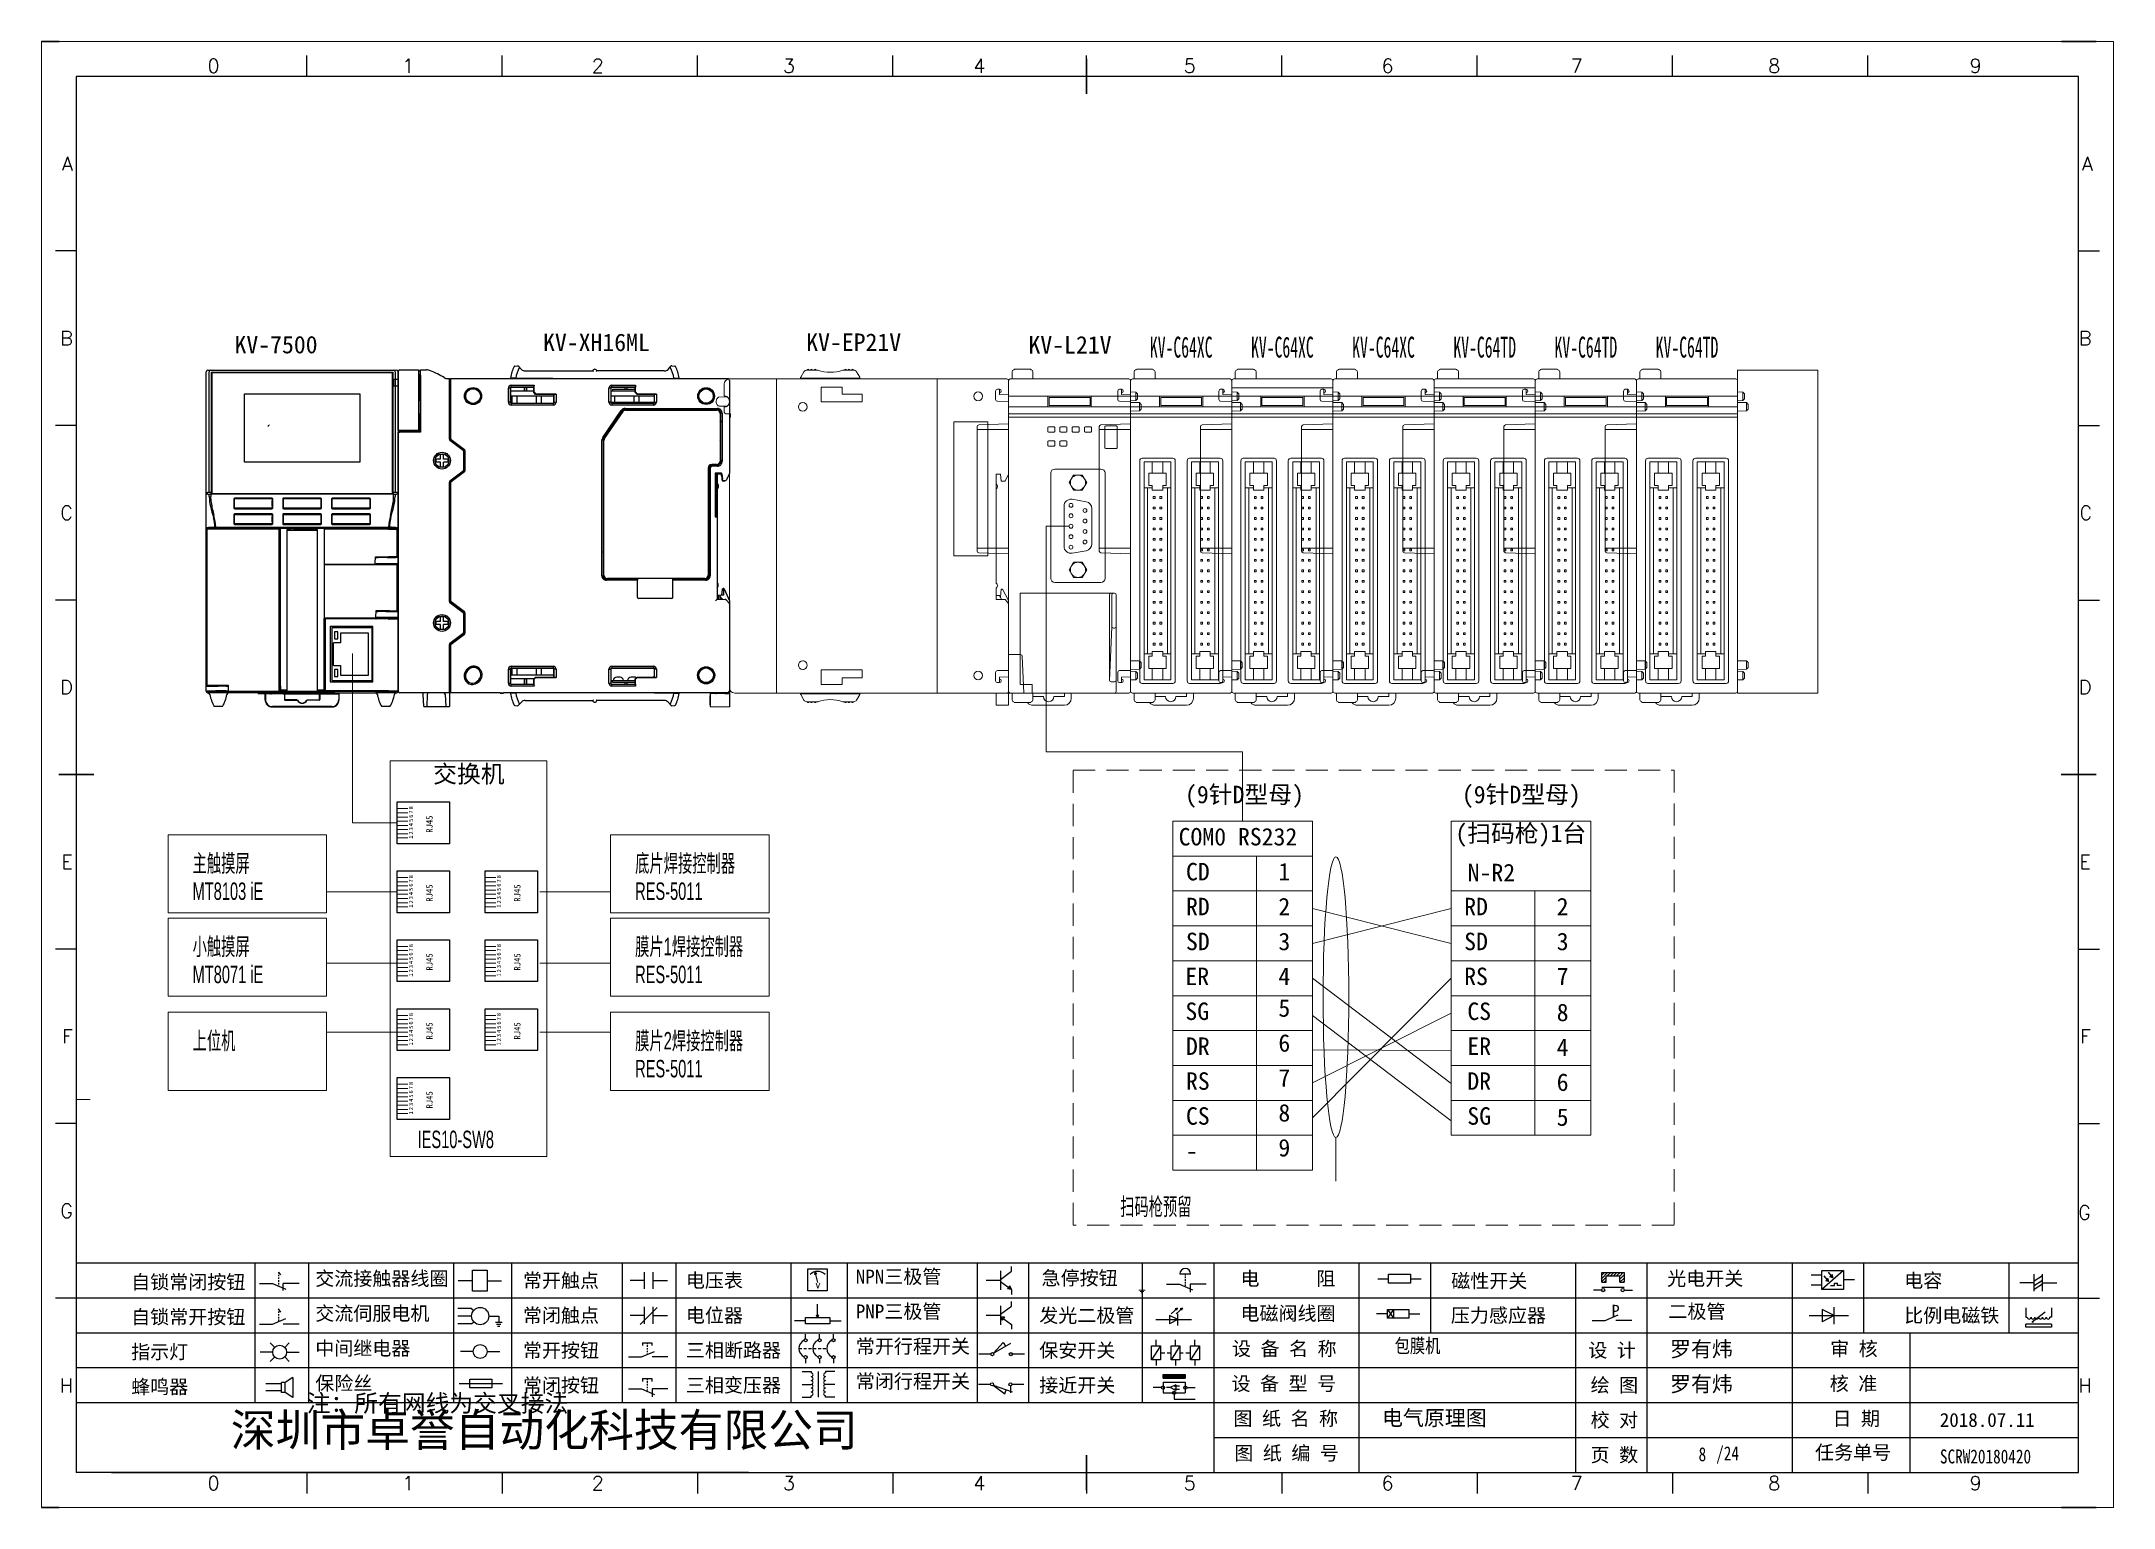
# Model space of a CAD drawing. Extents: x 49673 to 52330, y -5620 to -4375.
# Drawn here: x 52033.3 to 52330.3, y -4860.2 to -4650.2 of the extents above; entities that cross this region are included whole.
import ezdxf
from ezdxf.enums import TextEntityAlignment as Align

# ---------------------------------------------------------------- set-up
doc = ezdxf.new("R2010")
doc.units = 0
doc.header["$MEASUREMENT"] = 0
doc.linetypes.add('DASHED2', pattern=[9.525, 6.35, -3.175])
doc.layers.add('1', color=3, linetype='Continuous', lineweight=20)
doc.layers.add('Dimension', color=3, linetype='Continuous', lineweight=13)
for name, color, linetype in [('AE_BOR', 1, 'Continuous'), ('key_geometry', 2, 'Continuous'), ('细实线层', 7, 'Continuous')]:
    doc.layers.add(name, color=color, linetype=linetype)
doc.styles.get("Standard").update_dxf_attribs({"font": 'txt.shx'})
doc.styles.add('WD', font='simplex.shx', dxfattribs={"bigfont": 'gbcbig.shx'})
doc.styles.add('样式 8', font='arial.ttf')
doc.styles.add('楷体', font='STFANGSO.TTF', dxfattribs={"width": 0.8})
doc.styles.add('汉字', font='')
doc.styles.get('汉字').set_extended_font_data('新宋体')

msp = doc.modelspace()

# ---------------------------------------------------------------- texts
at = {"lineweight": 0, "style": '楷体', "width": 0.55}
for s, p in [('KV-C64XC', (52196.69, -4693.99)), ('KV-C64XC', (52211.19, -4693.99)), ('KV-C64XC', (52225.69, -4693.99)), ('KV-C64TD', (52240.19, -4693.99)), ('KV-C64TD', (52254.69, -4693.99)), ('KV-C64TD', (52269.19, -4693.99))]:
    msp.add_text(s, height=3, dxfattribs=at).set_placement(p, align=Align.MIDDLE)
at = {"lineweight": 0, "char_height": 2.5, "attachment_point": 1}
for s, insert, width in [('{\\fSimSun|b0|i0|c134|p2;KV-7500}', (52061, -4692.38), 16.9085), ('{\\fSimSun|b0|i0|c134|p2;KV-XH16ML}', (52105.22, -4692.05), 16.9085), ('{\\fSimSun|b0|i0|c134|p2;KV-EP21V}', (52142.94, -4692.03), 16.9085), ('{\\fSimSun|b0|i0|c134|p2;KV-L21V}', (52174.8, -4692.41), 16.9085), ('{\\fSimSun|b0|i0|c134|p2;交换机}', (52089.48, -4753.88), 16.9085), ('{\\fSimSun|b0|i0|c134|p2;(9针D型母)}', (52197.24, -4756.82), 23.0158), ('{\\fSimSun|b0|i0|c134|p2;(9针D型母)}', (52236.92, -4756.82), 23.0158), ('{\\fSimSun|b0|i0|c134|p2;COM0 RS232}', (52196.32, -4762.87), 20.9579), ('{\\fSimSun|b0|i0|c134|p2;(扫码枪)1台}', (52235.99, -4762.38), 32.8805), ('{\\fSimSun|b0|i0|c134|p2;CD}', (52197.37, -4767.87), 16.9085), ('{\\fSimSun|b0|i0|c134|p2;1}', (52210.62, -4767.87), 16.9085), ('{\\fSimSun|b0|i0|c134|p2;N-R2}', (52237.75, -4768), 32.8805), ('{\\fSimSun|b0|i0|c134|p2;RD}', (52197.37, -4772.87), 16.9085), ('{\\fSimSun|b0|i0|c134|p2;2}', (52210.62, -4772.87), 16.9085), ('{\\fSimSun|b0|i0|c134|p2;RD}', (52237.25, -4772.87), 16.9085), ('{\\fSimSun|b0|i0|c134|p2;2}', (52250.51, -4772.87), 16.9085), ('{\\fSimSun|b0|i0|c134|p2;SD}', (52197.37, -4777.87), 16.9085), ('{\\fSimSun|b0|i0|c134|p2;3}', (52210.62, -4777.87), 16.9085), ('{\\fSimSun|b0|i0|c134|p2;SD}', (52237.25, -4777.87), 16.9085), ('{\\fSimSun|b0|i0|c134|p2;3}', (52250.51, -4777.87), 16.9085), ('{\\fSimSun|b0|i0|c134|p2;ER}', (52197.29, -4782.87), 16.9085), ('{\\fSimSun|b0|i0|c134|p2;4}', (52210.62, -4782.87), 16.9085), ('{\\fSimSun|b0|i0|c134|p2;RS}', (52237.25, -4782.87), 16.9085), ('{\\fSimSun|b0|i0|c134|p2;7}', (52250.51, -4782.87), 16.9085), ('{\\fSimSun|b0|i0|c134|p2;5}', (52210.62, -4787.41), 16.9085), ('{\\fSimSun|b0|i0|c134|p2;SG}', (52197.29, -4787.87), 16.9085), ('{\\fSimSun|b0|i0|c134|p2;CS}', (52237.7, -4787.87), 16.9085), ('{\\fSimSun|b0|i0|c134|p2;8}', (52250.51, -4788.03), 16.9085), ('{\\fSimSun|b0|i0|c134|p2;DR}', (52197.37, -4792.87), 16.9085), ('{\\fSimSun|b0|i0|c134|p2;6}', (52210.62, -4792.41), 16.9085), ('{\\fSimSun|b0|i0|c134|p2;ER}', (52237.7, -4792.87), 16.9085), ('{\\fSimSun|b0|i0|c134|p2;4}', (52250.51, -4793.03), 16.9085), ('{\\fSimSun|b0|i0|c134|p2;RS}', (52197.37, -4797.87), 16.9085), ('{\\fSimSun|b0|i0|c134|p2;7}', (52210.62, -4797.41), 16.9085), ('{\\fSimSun|b0|i0|c134|p2;DR}', (52237.7, -4797.87), 16.9085), ('{\\fSimSun|b0|i0|c134|p2;6}', (52250.51, -4798.03), 16.9085), ('{\\fSimSun|b0|i0|c134|p2;8}', (52210.62, -4802.41), 16.9085), ('{\\fSimSun|b0|i0|c134|p2;CS}', (52197.37, -4802.87), 16.9085), ('{\\fSimSun|b0|i0|c134|p2;SG}', (52237.7, -4802.87), 16.9085), ('{\\fSimSun|b0|i0|c134|p2;5}', (52250.51, -4803.03), 16.9085), ('{\\fSimSun|b0|i0|c134|p2;9}', (52210.62, -4807.41), 16.9085), ('{\\fSimSun|b0|i0|c134|p2;-}', (52197.37, -4807.87), 16.9085), ('{\\fSimSun|b0|i0|c134|p2;注：所有网线为交叉接法}', (52071.34, -4844.01), 38.9166)]:
    msp.add_mtext(s, dxfattribs=dict(at, insert=insert, width=width))
at = {"color": 6, "lineweight": 0, "style": '样式 8', "width": 0.6}
msp.add_attdef('扫码枪预留', text='', height=2.5, dxfattribs=at).set_placement((52198.17, -4818.35), align=Align.RIGHT)
at = {"layer": 'Dimension', "color": 3, "lineweight": 0, "style": '样式 8', "width": 0.6}
for s, p in [('主触摸屏', (52054.99, -4769.17)), ('底片焊接控制器', (52118.42, -4769.17)), ('MT8103 iE', (52054.99, -4773.17)), ('RES-5011', (52118.42, -4773.17)), ('小触摸屏', (52054.99, -4781.09)), ('膜片1焊接控制器', (52118.42, -4781.09)), ('MT8071 iE', (52054.99, -4785.09)), ('RES-5011', (52118.42, -4785.09)), ('上位机', (52054.99, -4794.59)), ('膜片2焊接控制器', (52118.42, -4794.59)), ('RES-5011', (52118.42, -4798.59)), ('IES10-SW8', (52087.24, -4808.72))]:
    msp.add_text(s, height=2.5, dxfattribs=at).set_placement(p)
at = {"layer": 'Dimension', "color": 0, "lineweight": 0, "insert": (52270.85, -4851.57), "char_height": 2, "width": 2.9421, "attachment_point": 1, "style": '楷体'}
msp.add_mtext('8', dxfattribs=at)

# ---------------------------------------------------------------- blocks, each defined once
blk = doc.blocks.new('KV 7500')
at = {"layer": 'key_geometry', "color": 1, "linetype": 'Continuous'}
for p, q in [((0, -45.74), (0, 45.74)), ((0.5, 46.24), (54.5, 46.24)), ((55, 45.74), (55, -45.73)), ((1.07, -46.73), (1.06, -46.68)), ((5.94, -46.68), (5.93, -46.73)), ((6.92, -46.26), (6.43, -46.26)), ((14.89, -46.26), (6.92, -46.26)), ((14.89, -46.26), (14.92, -46.43)), ((15.09, -46.51), (15.02, -46.51)), ((16.93, -46.51), (15.09, -46.51)), ((16.9, -46.61), (16.93, -46.51)), ((16.9, -48.26), (16.9, -46.61)), ((36.9, -46.46), (36.9, -46.26)), ((36.9, -46.26), (48.57, -46.26)), ((38.05, -46.46), (36.9, -46.46)), ((38.1, -46.61), (38.05, -46.46)), ((38.1, -48.26), (38.1, -46.61)), ((54.43, -46.26), (54.47, -46.26)), ((4.68, -50.16), (2.32, -50.16)), ((18.9, -50.26), (36.1, -50.26)), ((52.68, -50.16), (50.32, -50.16))]:
    blk.add_line(p, q, dxfattribs=at)
at = {"layer": 'key_geometry', "linetype": 'Continuous'}
for p, q in [((0.84, 11.15), (0.84, 45.74)), ((1.44, 45.6), (1.5, 45.54)), ((1.44, 45.6), (53.56, 45.6)), ((1.44, 45.6), (1.44, 11.16)), ((53.5, 45.54), (1.5, 45.54)), ((1.5, 45.54), (1.5, 10.74)), ((53.4, 45.44), (1.6, 45.44)), ((1.6, 45.44), (1.6, 10.84)), ((53.4, 10.84), (53.4, 45.44)), ((53.56, 45.6), (53.5, 45.54)), ((53.5, 10.74), (53.5, 45.54)), ((53.56, 11.16), (53.56, 45.6)), ((54.16, 45.74), (54.16, 11.74)), ((11, 39.44), (44, 39.44)), ((11, 19.84), (11, 39.44)), ((44, 39.44), (44, 19.84)), ((44, 19.84), (11, 19.84)), ((0.3, 11.04), (0, 11.04)), ((0.02, 10.73), (0, 10.73)), ((0.02, 10.74), (0.3, 10.74)), ((0.02, 10.74), (0.02, 10.73)), ((0.3, 11.04), (0.3, 10.74)), ((0.86, 11.15), (0.84, 11.15)), ((0.87, 11.15), (0.86, 11.15)), ((0.86, 10.04), (0.86, 10.68)), ((1.45, 11.14), (1.26, 11.14)), ((1.35, 10.68), (1.26, 10.68)), ((1.28, 11.16), (1.44, 11.16)), ((1.28, 10.67), (1.38, 10.67)), ((1.28, 10.67), (1.28, 10.04)), ((1.35, 10.68), (1.45, 10.69)), ((1.38, 10.67), (1.35, 10.68)), ((1.44, 10.68), (1.38, 10.67)), ((1.44, 11.16), (1.45, 11.14)), ((1.44, 10.68), (1.45, 10.69)), ((53.56, 10.68), (1.44, 10.68)), ((1.45, 10.69), (1.45, 11.14)), ((1.45, 10.69), (1.5, 10.74)), ((1.5, 10.74), (53.5, 10.74)), ((1.6, 10.84), (53.4, 10.84)), ((7.92, 9.27), (7.92, 6.81)), ((18.78, 9.57), (8.22, 9.57)), ((8.22, 6.51), (18.78, 6.51)), ((8.34, 9.4), (18.66, 9.4)), ((18.66, 6.68), (8.34, 6.68)), ((19.08, 6.81), (19.08, 9.27)), ((21.92, 9.27), (21.92, 6.81)), ((32.78, 9.57), (22.22, 9.57)), ((22.22, 6.51), (32.78, 6.51)), ((22.34, 9.4), (32.66, 9.4)), ((32.66, 6.68), (22.34, 6.68)), ((33.08, 6.81), (33.08, 9.27)), ((35.92, 9.27), (35.92, 6.81)), ((46.78, 9.57), (36.22, 9.57)), ((36.22, 6.51), (46.78, 6.51)), ((36.34, 9.4), (46.66, 9.4)), ((46.66, 6.68), (36.34, 6.68)), ((47.08, 6.81), (47.08, 9.27)), ((53.55, 10.69), (53.5, 10.74)), ((53.55, 11.14), (53.56, 11.16)), ((53.74, 11.14), (53.55, 11.14)), ((53.55, 11.14), (53.55, 10.69)), ((53.56, 10.68), (53.55, 10.69)), ((53.55, 10.69), (53.65, 10.68)), ((53.56, 11.16), (53.72, 11.16)), ((53.56, 10.68), (53.62, 10.67)), ((53.62, 10.67), (53.65, 10.68)), ((53.62, 10.67), (53.72, 10.67)), ((53.74, 10.68), (53.65, 10.68)), ((53.72, 10.04), (53.72, 10.67)), ((54.14, 11.15), (54.13, 11.15)), ((54.16, 11.15), (54.14, 11.15)), ((54.14, 10.68), (54.14, 10.04)), ((54.16, 11.74), (54.16, 11.15)), ((54.7, 11.04), (55, 11.04)), ((54.7, 11.04), (54.7, 10.74)), ((54.98, 10.74), (54.7, 10.74)), ((54.98, 10.74), (54.98, 10.73)), ((55, 10.73), (54.98, 10.73)), ((0.02, 1.07), (0, 1.07)), ((0, 1), (0.04, 1)), ((0.04, 1), (0.1, 1.08)), ((0.04, 1), (0.1, 1.08)), ((0.1, 1.08), (0.1, 1.08)), ((0.1, 1.08), (0.1, 1.08)), ((21.16, 0.64), (0.2, 0.64)), ((0.2, 0.64), (0.2, -44.16)), ((0.22, 0.64), (0.22, -44.16)), ((0.3, 0.88), (0.24, 0.8)), ((0.24, 0.8), (0.65, 0.8)), ((1.19, 0.88), (1.17, 0.77)), ((1.19, 0.79), (1.17, 0.76)), ((1.17, 0.77), (1.17, 0.76)), ((1.19, 0.88), (1.19, 0.79)), ((1.45, 0.72), (1.45, 0.64)), ((1.45, 0.72), (4.05, 0.72)), ((1.99, 0.79), (1.97, 0.75)), ((1.97, 0.75), (1.97, 0.72)), ((2.72, 1.2), (2.72, 1)), ((2.72, 1.2), (52.28, 1.2)), ((52.28, 1), (2.72, 1)), ((2.74, 0.96), (2.76, 0.96)), ((2.74, 0.82), (2.76, 0.82)), ((2.74, 0.8), (2.76, 0.8)), ((3.53, 0.75), (3.51, 0.79)), ((3.53, 0.72), (3.53, 0.75)), ((4.05, 0.64), (4.05, 0.72)), ((4.32, 0.77), (4.31, 0.88)), ((4.31, 0.88), (4.31, 0.79)), ((4.32, 0.76), (4.31, 0.79)), ((4.32, 0.77), (4.32, 0.76)), ((15.6, 0.82), (5.15, 0.82)), ((7.92, 4.77), (7.92, 2.31)), ((18.78, 5.07), (8.22, 5.07)), ((8.22, 2.01), (18.78, 2.01)), ((8.34, 4.9), (18.66, 4.9)), ((18.66, 2.18), (8.34, 2.18)), ((15.6, 0.82), (16.1, 0.85)), ((16.1, 0.85), (16.54, 0.85)), ((16.57, 0.82), (16.54, 0.85)), ((19.63, 0.82), (16.57, 0.82)), ((16.57, 0.82), (16.58, 0.64)), ((19.08, 2.31), (19.08, 4.77)), ((19.62, 0.64), (19.63, 0.82)), ((19.63, 0.82), (19.66, 0.85)), ((19.66, 0.85), (20.1, 0.85)), ((20.1, 0.85), (20.6, 0.82)), ((24.2, 0.82), (20.6, 0.82)), ((20.93, -45.7), (20.93, 0.64)), ((21.13, 0.64), (21.13, -45.7)), ((21.16, 0.64), (21.16, -45.25)), ((21.92, 4.77), (21.92, 2.31)), ((32.78, 5.07), (22.22, 5.07)), ((22.22, 2.01), (32.78, 2.01)), ((22.34, 4.9), (32.66, 4.9)), ((32.66, 2.18), (22.34, 2.18)), ((23.1, 0.54), (23.1, -46.06)), ((23.99, 0.54), (23.1, 0.54)), ((23.1, 0.44), (31.9, 0.44)), ((31.9, 0.29), (23.1, 0.29)), ((23.99, 0.44), (23.99, 0.54)), ((24.23, 0.85), (24.2, 0.82)), ((24.2, 0.82), (24.2, 0.44)), ((25.18, 0.86), (24.43, 0.86)), ((25.19, 0.83), (25.18, 0.86)), ((25.18, 0.44), (25.18, 0.86)), ((25.19, 0.83), (29.81, 0.83)), ((25.19, 0.44), (25.19, 0.83)), ((25.51, 0.83), (25.51, 0.44)), ((25.51, 0.74), (29.49, 0.74)), ((29.49, 0.54), (25.51, 0.54)), ((29.49, 0.44), (29.49, 0.83)), ((29.82, 0.86), (29.81, 0.83)), ((29.81, 0.83), (29.81, 0.44)), ((29.82, 0.86), (30.57, 0.86)), ((29.82, 0.86), (29.82, 0.44)), ((30.77, 0.85), (30.8, 0.82)), ((35.56, 0.82), (30.8, 0.82)), ((30.8, 0.44), (30.8, 0.82)), ((31.9, 0.54), (31.01, 0.54)), ((31.01, 0.54), (31.01, 0.44)), ((31.9, -46.06), (31.9, 0.54)), ((33.08, 2.31), (33.08, 4.77)), ((33.84, 0.64), (33.84, -9.36)), ((33.87, 0.64), (33.84, 0.64)), ((33.87, 0.64), (34.07, 0.64)), ((52.29, 0.64), (34.07, 0.64)), ((38.13, 0.82), (35.57, 0.82)), ((35.92, 4.77), (35.92, 2.31)), ((46.78, 5.07), (36.22, 5.07)), ((36.22, 2.01), (46.78, 2.01)), ((36.34, 4.9), (46.66, 4.9)), ((46.66, 2.18), (36.34, 2.18)), ((38.13, 0.82), (38.14, 0.82)), ((49.85, 0.82), (38.14, 0.82)), ((47.08, 2.31), (47.08, 4.77)), ((50.69, 0.88), (50.68, 0.77)), ((50.69, 0.79), (50.68, 0.76)), ((50.68, 0.77), (50.68, 0.76)), ((50.69, 0.88), (50.69, 0.79)), ((50.95, 0.72), (50.95, 0.64)), ((53.55, 0.72), (50.95, 0.72)), ((51.47, 0.75), (51.3, 0.75)), ((51.49, 0.79), (51.47, 0.75)), ((51.47, 0.75), (51.47, 0.72)), ((51.47, 0.75), (51.47, 0.75)), ((51.55, 0.79), (51.55, 0.72)), ((52.24, 0.96), (52.26, 0.96)), ((52.24, 0.82), (52.26, 0.82)), ((52.24, 0.8), (52.26, 0.8)), ((52.28, 1.2), (52.28, 1)), ((52.29, 0.64), (52.5, 0.64)), ((52.5, 0.64), (54.8, 0.64)), ((52.83, 0.8), (52.95, 0.74)), ((52.95, 0.72), (52.95, 0.74)), ((53.03, 0.75), (53.01, 0.79)), ((53.03, 0.72), (53.03, 0.75)), ((53.55, 0.64), (53.55, 0.72)), ((53.83, 0.77), (53.81, 0.88)), ((53.81, 0.88), (53.81, 0.79)), ((53.83, 0.76), (53.81, 0.79)), ((53.83, 0.77), (53.83, 0.76)), ((54.35, 0.8), (54.7, 0.8)), ((54.77, 0.87), (54.7, 0.8)), ((54.72, 0.81), (54.8, 0.81)), ((54.78, -7.26), (54.78, 0.64)), ((54.8, -7.26), (54.8, 0.64)), ((33.84, -9.36), (48.14, -9.36)), ((33.84, -9.46), (54.8, -9.46)), ((33.84, -9.46), (33.84, -24.86)), ((48.29, -9.32), (49.7, -9.32)), ((48.34, -9.29), (48.68, -9.28)), ((48.46, -9.08), (48.56, -7.26)), ((49.7, -7.4), (48.55, -7.4)), ((48.55, -7.43), (48.78, -7.44)), ((48.56, -7.26), (52.29, -7.26)), ((52.27, -9.27), (49.15, -9.27)), ((52.27, -7.45), (49.26, -7.45)), ((50.95, -7.26), (50.95, -7.34)), ((53.55, -7.34), (50.95, -7.34)), ((50.95, -9.38), (50.95, -9.46)), ((53.55, -9.38), (50.95, -9.38)), ((51.47, -7.34), (51.47, -7.36)), ((51.49, -7.41), (51.47, -7.36)), ((51.49, -9.31), (51.47, -9.36)), ((51.47, -9.36), (51.47, -9.38)), ((51.55, -7.34), (51.55, -7.41)), ((52.26, -7.42), (52.24, -7.42)), ((52.24, -9.3), (52.26, -9.3)), ((52.5, -7.26), (52.29, -7.26)), ((54.8, -7.26), (52.5, -7.26)), ((52.85, -7.41), (52.95, -7.36)), ((52.95, -7.36), (52.95, -7.34)), ((53.03, -7.36), (53.01, -7.41)), ((53.03, -9.36), (53.01, -9.31)), ((53.03, -7.36), (53.03, -7.34)), ((53.03, -9.38), (53.03, -9.36)), ((53.55, -7.34), (53.55, -7.26)), ((53.55, -9.46), (53.55, -9.38)), ((54.7, -7.38), (54.37, -7.38)), ((54.37, -9.34), (54.7, -9.34)), ((54.7, -7.38), (54.78, -7.4)), ((54.7, -9.34), (54.78, -9.32)), ((54.78, -7.4), (54.98, -7.4)), ((54.78, -9.32), (54.98, -9.32)), ((54.78, -22.76), (54.78, -9.46)), ((54.8, -7.37), (54.8, -6.9)), ((54.8, -6.9), (54.8, -6.9)), ((55, -7.39), (54.8, -7.37)), ((54.8, -9.35), (55, -9.33)), ((54.8, -22.76), (54.8, -9.35)), ((54.98, -7.4), (54.98, -7.43)), ((54.98, -7.43), (54.98, -9.29)), ((54.98, -9.29), (54.98, -9.32)), ((48.6, -22.76), (48.5, -24.58)), ((49.7, -22.9), (48.59, -22.9)), ((48.59, -22.93), (48.79, -22.94)), ((52.29, -22.76), (48.6, -22.76)), ((52.27, -22.95), (49.26, -22.95)), ((50.95, -22.76), (50.95, -22.84)), ((53.55, -22.84), (50.95, -22.84)), ((51.47, -22.84), (51.47, -22.86)), ((51.49, -22.91), (51.47, -22.86)), ((51.55, -22.84), (51.55, -22.91)), ((52.24, -22.92), (52.26, -22.92)), ((52.5, -22.76), (52.29, -22.76)), ((52.5, -22.76), (54.78, -22.76)), ((52.95, -22.91), (52.95, -22.84)), ((53.03, -22.86), (53.01, -22.91)), ((53.03, -22.86), (53.03, -22.84)), ((53.55, -22.84), (53.55, -22.76)), ((54.7, -22.88), (54.37, -22.88)), ((54.7, -22.88), (54.78, -22.9)), ((54.8, -22.76), (54.78, -22.76)), ((54.78, -22.9), (54.98, -22.9)), ((54.8, -19.19), (54.81, -19.19)), ((54.8, -19.19), (54.81, -19.19)), ((54.8, -22.87), (54.8, -22.76)), ((55, -22.89), (54.8, -22.87)), ((54.98, -22.9), (54.98, -22.93)), ((54.98, -22.93), (54.98, -24.64)), ((34.06, -24.96), (33.7, -24.96)), ((33.7, -24.96), (33.87, -25.08)), ((33.7, -24.96), (33.7, -45.51)), ((33.84, -24.86), (33.87, -24.86)), ((34.07, -24.86), (33.87, -24.86)), ((33.87, -45.69), (33.87, -25.08)), ((34.06, -24.86), (34.06, -24.96)), ((34.07, -24.95), (34.06, -24.96)), ((34.08, -24.86), (34.07, -24.95)), ((48.18, -24.86), (34.07, -24.86)), ((36.43, -24.95), (34.07, -24.95)), ((52.27, -25.08), (34.07, -25.08)), ((34.07, -25.08), (34.07, -45.7)), ((47.8, -27.26), (35.5, -27.26)), ((35.5, -27.26), (35.5, -43.06)), ((47.5, -27.66), (36, -27.66)), ((36, -27.66), (36, -42.66)), ((36.42, -24.86), (36.43, -24.95)), ((36.43, -24.95), (36.44, -24.96)), ((36.44, -24.96), (36.44, -24.86)), ((47.52, -24.96), (36.44, -24.96)), ((37.75, -28.79), (36.75, -28.79)), ((36.75, -28.79), (36.75, -30.79)), ((37.75, -30.79), (37.75, -28.79)), ((46.5, -29.16), (38.5, -29.16)), ((38.5, -29.16), (38.5, -31.91)), ((46.5, -41.16), (46.5, -29.16)), ((47.5, -27.66), (47.5, -42.66)), ((47.53, -24.86), (47.52, -24.96)), ((47.52, -24.96), (48.67, -25.07)), ((47.8, -43.06), (47.8, -27.26)), ((48.76, -24.66), (48.74, -25.08)), ((52.36, -25.08), (48.74, -25.08)), ((52.36, -24.66), (48.76, -24.66)), ((52.27, -24.65), (49.16, -24.65)), ((52.36, -24.66), (52.36, -24.65)), ((54.78, -24.66), (52.36, -24.66)), ((52.36, -24.66), (52.36, -25.08)), ((54.98, -24.64), (54.78, -24.66)), ((54.78, -24.66), (54.78, -24.99)), ((54.98, -24.99), (54.78, -24.99)), ((55, -24.65), (54.8, -24.66)), ((54.8, -24.66), (54.8, -24.96)), ((55, -24.97), (54.8, -24.96)), ((54.81, -24.66), (54.81, -24.96)), ((54.98, -24.99), (54.98, -45.56)), ((38.5, -31.91), (36.5, -31.91)), ((36.5, -38.41), (36.5, -31.91)), ((36.75, -30.79), (37.75, -30.79)), ((36.5, -38.41), (38.5, -38.41)), ((37.75, -39.54), (36.75, -39.54)), ((36.75, -39.54), (36.75, -41.54)), ((36.75, -41.54), (37.75, -41.54)), ((37.75, -41.54), (37.75, -39.54)), ((38.5, -38.41), (38.5, -41.16)), ((38.5, -41.16), (46.5, -41.16)), ((0.02, -45.56), (0.02, -44.5)), ((0.03, -45.79), (0.02, -45.56)), ((0.03, -45.79), (6.43, -45.79)), ((6.4, -44.16), (0.2, -44.16)), ((0.31, -44.3), (0.22, -44.3)), ((0.22, -44.3), (0.22, -44.31)), ((0.38, -44.28), (0.31, -44.3)), ((0.63, -44.28), (0.38, -44.28)), ((6.43, -46.26), (0.53, -46.26)), ((1.45, -44.16), (1.45, -44.24)), ((1.45, -44.24), (4.05, -44.24)), ((2.05, -44.24), (2.05, -44.31)), ((5.73, -44.35), (2.73, -44.35)), ((5.76, -45.7), (2.73, -45.7)), ((3.45, -44.31), (3.45, -44.24)), ((4.05, -44.24), (4.05, -44.16)), ((5.15, -44.16), (5.15, -44.29)), ((6.4, -44.29), (5.15, -44.29)), ((6.2, -44.34), (6.4, -44.33)), ((6.23, -45.68), (6.43, -45.65)), ((6.43, -45.72), (6.4, -44.16)), ((6.43, -45.72), (20.93, -45.72)), ((6.92, -46.26), (6.61, -46.22)), ((20.64, -46.22), (6.61, -46.22)), ((36.9, -46.26), (14.89, -46.26)), ((22.1, -46.51), (16.93, -46.51)), ((17, -46.51), (17, -48.16)), ((18.2, -46.26), (18.22, -46.43)), ((18.85, -46.26), (18.83, -46.43)), ((20.69, -46.26), (20.64, -46.22)), ((20.93, -45.7), (21.13, -45.7)), ((20.93, -45.72), (20.93, -45.7)), ((21.13, -45.73), (20.93, -45.72)), ((21.13, -45.7), (21.18, -45.76)), ((21.13, -45.7), (21.13, -45.73)), ((21.3, -44.29), (21.16, -44.29)), ((21.16, -44.32), (21.2, -44.32)), ((21.18, -45.29), (21.16, -45.25)), ((21.18, -45.76), (21.18, -45.29)), ((21.2, -45.62), (21.18, -45.62)), ((21.18, -45.79), (21.27, -45.79)), ((21.2, -44.32), (21.3, -44.29)), ((21.2, -44.32), (21.2, -45.62)), ((21.3, -45.51), (21.2, -45.62)), ((21.28, -45.53), (21.27, -45.79)), ((21.27, -45.79), (23.1, -45.79)), ((21.3, -44.29), (21.3, -45.51)), ((23.1, -45.51), (21.3, -45.51)), ((22.23, -46.51), (22.12, -46.51)), ((22.26, -46.48), (22.17, -46.48)), ((22.19, -46.43), (22.22, -46.26)), ((22.23, -46.51), (22.26, -46.48)), ((22.26, -46.26), (22.26, -46.48)), ((22.46, -46.68), (22.43, -46.71)), ((22.43, -46.71), (22.43, -48.13)), ((22.5, -48.06), (22.5, -46.69)), ((22.67, -46.26), (25.05, -46.26)), ((25, -46.46), (22.67, -46.46)), ((22.7, -46.49), (32.3, -46.49)), ((23.1, -45.74), (31.9, -45.74)), ((25.01, -46.45), (25, -46.46)), ((25.01, -46.45), (25.06, -46.26)), ((29.99, -46.45), (25.01, -46.45)), ((25.05, -46.26), (25.05, -46.26)), ((29.99, -46.45), (29.94, -46.26)), ((29.95, -46.26), (29.95, -46.26)), ((32.33, -46.26), (29.95, -46.26)), ((29.99, -46.45), (30, -46.46)), ((30, -46.46), (32.33, -46.46)), ((33.7, -45.51), (31.9, -45.51)), ((31.9, -45.79), (54.97, -45.79)), ((32.5, -48.06), (32.5, -46.69)), ((32.54, -46.68), (32.57, -46.71)), ((32.57, -46.71), (32.57, -48.13)), ((32.74, -46.48), (36.88, -46.48)), ((32.77, -46.51), (38, -46.51)), ((33.7, -45.51), (33.87, -45.69)), ((33.72, -45.53), (33.73, -45.79)), ((33.9, -45.79), (33.9, -45.69)), ((52.27, -45.7), (34.07, -45.7)), ((34.1, -45.7), (34.1, -45.79)), ((35.5, -43.06), (47.8, -43.06)), ((36, -42.66), (47.5, -42.66)), ((36.9, -46.46), (36.88, -46.48)), ((38, -46.51), (38, -48.16)), ((52.29, -46.26), (48.57, -46.26)), ((52.27, -45.7), (52.48, -45.69)), ((54.43, -46.26), (52.29, -46.26)), ((54.98, -45.56), (54.97, -45.79)), ((36, -50.16), (19, -50.16)), ((22.63, -48.33), (25.96, -48.33)), ((26, -48.26), (22.7, -48.26)), ((29, -48.26), (32.3, -48.26)), ((32.37, -48.33), (29.04, -48.33))]:
    blk.add_line(p, q, dxfattribs=at)
at = {"layer": 'key_geometry', "color": 1, "linetype": 'Continuous'}
for centre, radius, start, end in [((0.5, 45.74), 0.499, 90.10432, 180.10224), ((54.5, 45.74), 0.499, 359.89766, 89.89562), ((0.5, -45.74), 0.5, 179.99902, 238.19409), ((0.53, -45.76), 0.5, 234.28169, 269.99998), ((0.57, -46.76), 0.5, 9.28805, 90.00022), ((10.93, -45.07), 10, 189.60497, 210.62862), ((-3.93, -45.07), 10, 329.37144, 350.39497), ((6.43, -46.76), 0.5, 89.99978, 170.71195), ((15.02, -46.41), 0.1, 190.13619, 270.06713), ((48.57, -46.76), 0.5, 9.28828, 89.99999), ((58.93, -45.07), 10, 189.28825, 210.62864), ((44.07, -45.07), 10, 329.37135, 350.71174), ((54.43, -46.76), 0.5, 89.99999, 170.71175), ((54.47, -45.76), 0.5, 270, 317.06078), ((54.5, -45.73), 0.5, 312.0471, 360), ((18.9, -48.26), 2, 179.99704, 270.00294), ((36.1, -48.26), 2, 269.99709, 0.00288)]:
    blk.add_arc(centre, radius, start, end, dxfattribs=at)
at = {"layer": 'key_geometry', "linetype": 'Continuous'}
for centre, radius, start, end in [((1.3, 45.78), 0.463, 95.88674, 184.87008), ((53.7, 45.78), 0.463, 355.13045, 84.11311), ((0.84, 7.87), 3.28, 90.01212, 104.87541), ((0.89, 17.04), 6.36, 262.10272, 269.71482), ((1.09, 8.04), 3.1, 89.98681, 104.75778), ((1.14, 16.94), 6.26, 262.31592, 269.5719), ((1.24, 23.64), 12.97, 268.31606, 270.14544), ((13.41, 10.17), 12.54, 180.61205, 193.54106), ((1.13, 5.36), 5.8, 88.54817, 92.62671), ((1.2, 8.69), 2.45, 88.65912, 92.52676), ((1.24, 15.57), 4.89, 268.25959, 270.20137), ((422.35, 114.51), 434.58, 194.29079, 194.74928), ((13.21, 10.07), 11.94, 180.1657, 188.57495), ((40.74, 14.65), 39.84, 189.17998, 194.63009), ((8.22, 9.27), 0.299, 89.97361, 180.02639), ((8.22, 6.81), 0.299, 179.97469, 270.02531), ((8.34, 9.2), 0.2, 90.18566, 179.81434), ((-108.45, 8.04), 116.59, 359.42914, 0.57086), ((8.34, 6.88), 0.2, 180.18521, 269.81586), ((18.66, 9.2), 0.2, 0.18458, 89.81542), ((18.66, 6.88), 0.2, 270.18306, 359.81587), ((18.78, 9.27), 0.299, 359.97361, 90.02639), ((18.78, 6.81), 0.299, 269.97469, 0.02531), ((135.45, 8.04), 116.59, 179.42914, 180.57086), ((22.22, 9.27), 0.299, 89.97361, 180.02639), ((22.22, 6.81), 0.299, 179.97469, 270.02531), ((22.34, 9.2), 0.2, 90.18566, 179.81434), ((-94.45, 8.04), 116.59, 359.42914, 0.57086), ((22.34, 6.88), 0.2, 180.18521, 269.81586), ((32.66, 9.2), 0.2, 0.18458, 89.81542), ((32.66, 6.88), 0.2, 270.18306, 359.81587), ((32.78, 9.27), 0.299, 359.97361, 90.02639), ((32.78, 6.81), 0.299, 269.97469, 0.02531), ((149.45, 8.04), 116.59, 179.42914, 180.57086), ((36.22, 9.27), 0.299, 89.97361, 180.02639), ((36.22, 6.81), 0.299, 179.97469, 270.02531), ((36.34, 9.2), 0.2, 90.18566, 179.81434), ((-80.45, 8.04), 116.59, 359.42914, 0.57086), ((36.34, 6.88), 0.2, 180.18521, 269.81586), ((46.66, 9.2), 0.2, 0.18458, 89.81542), ((46.66, 6.88), 0.2, 270.18306, 359.81587), ((46.78, 9.27), 0.299, 359.97361, 90.02639), ((46.78, 6.81), 0.299, 269.97469, 0.02531), ((163.45, 8.04), 116.59, 179.42914, 180.57086), ((14.26, 14.65), 39.84, 345.36991, 350.82002), ((-367.35, 114.51), 434.58, 345.25072, 345.70921), ((41.79, 10.07), 11.94, 351.42505, 359.8343), ((53.86, 4.88), 6.28, 87.52819, 91.29795), ((53.77, 22.67), 12, 269.78095, 271.75755), ((53.8, 8.69), 2.45, 87.47323, 91.34089), ((53.76, 15.76), 5.07, 269.83455, 271.70448), ((41.59, 10.17), 12.54, 346.45894, 359.38795), ((53.91, 8.04), 3.1, 75.24427, 90.01196), ((53.86, 16.94), 6.26, 270.42794, 277.6842), ((54.09, 17.31), 6.63, 270.44134, 277.74112), ((54.17, 8), 3.15, 74.81546, 90.29699), ((0.22, -0.36), 1.44, 94.98492, 98.15714), ((0.24, 1), 0.2, 180.14512, 269.89868), ((3, -33.88), 35.07, 90.79843, 94.73713), ((0.3, 1.08), 0.202, 181.19944, 269.02482), ((1.08, 0.63), 0.856, 168.70371, 179.23719), ((3.03, -29.93), 30.93, 90.81254, 95.06672), ((1.82, 17.7), 16.95, 266.03271, 267.82069), ((0.58, 0.34), 0.465, 40.89708, 82.34312), ((2.5, 103.56), 102.81, 269.25976, 269.70364), ((2.36, -6.65), 7.62, 87.12501, 98.82288), ((2.36, -21.86), 22.68, 89.03271, 92.94985), ((2.57, -10.92), 11.72, 89.15765, 92.8247), ((-11.95, 0.27), 14.49, 3.64459, 14.38162), ((-16.72, -0.08), 19.48, 3.75885, 13.86548), ((2.95, -13.26), 14.46, 90.9382, 91.76966), ((2.89, 1.2), 0.384, 180.64401, 201.36804), ((2.62, 1.08), 0.0866, 194.73582, 252.32899), ((2.71, -4.29), 5.29, 89.97715, 91.34138), ((3.14, -6.65), 7.61, 81.17705, 92.87506), ((3.14, -21.86), 22.68, 87.05013, 90.96731), ((2.95, -9.42), 10.22, 86.90609, 91.11157), ((2.99, 103.97), 103.23, 270.29618, 270.73826), ((4.01, 11.54), 10.78, 271.68307, 276.08276), ((8.22, 4.77), 0.299, 89.97469, 180.02531), ((8.22, 2.31), 0.299, 179.97361, 270.02639), ((8.34, 4.7), 0.2, 90.18413, 179.81587), ((-108.45, 3.54), 116.59, 359.42914, 0.57086), ((8.34, 2.38), 0.2, 180.18566, 269.81434), ((18.66, 4.7), 0.2, 0.18306, 89.81694), ((18.66, 2.38), 0.2, 270.18458, 359.81542), ((18.78, 4.77), 0.299, 359.97469, 90.02531), ((18.78, 2.31), 0.299, 269.97361, 0.02639), ((135.45, 3.54), 116.59, 179.42914, 180.57086), ((22.22, 4.77), 0.299, 89.97469, 180.02531), ((22.22, 2.31), 0.299, 179.97361, 270.02639), ((22.34, 4.7), 0.2, 90.18413, 179.81587), ((-94.45, 3.54), 116.59, 359.42914, 0.57086), ((22.34, 2.38), 0.2, 180.18566, 269.81434), ((24.38, -0.22), 1.08, 87.54316, 98.15036), ((30.62, -0.22), 1.08, 81.84975, 92.45673), ((32.66, 4.7), 0.2, 0.18306, 89.81694), ((32.66, 2.38), 0.2, 270.18458, 359.81542), ((32.78, 4.77), 0.299, 359.97469, 90.02531), ((32.78, 2.31), 0.299, 269.97361, 0.02639), ((149.45, 3.54), 116.59, 179.42914, 180.57086), ((36.22, 4.77), 0.299, 89.97469, 180.02531), ((36.22, 2.31), 0.299, 179.97361, 270.02639), ((36.34, 4.7), 0.2, 90.18413, 179.81587), ((-80.45, 3.54), 116.59, 359.42914, 0.57086), ((36.34, 2.38), 0.2, 180.18566, 269.81434), ((46.66, 4.7), 0.2, 0.18306, 89.81694), ((46.66, 2.38), 0.2, 270.18458, 359.81542), ((46.78, 4.77), 0.299, 359.97469, 90.02531), ((46.78, 2.31), 0.299, 269.97361, 0.02639), ((163.45, 3.54), 116.59, 179.42914, 180.57086), ((51.01, 11.82), 11.06, 263.97396, 268.26019), ((51.94, 98.09), 97.35, 269.25378, 269.62149), ((51.86, -6.65), 7.61, 87.12495, 98.82294), ((51.86, -21.86), 22.68, 89.03269, 92.94987), ((52.15, 41.97), 41.23, 268.82178, 269.06043), ((52.07, -10.92), 11.72, 89.15767, 92.82467), ((52.64, -6.65), 7.61, 81.17707, 92.87505), ((52.64, -21.86), 22.68, 87.05013, 90.96731), ((52.46, -9.42), 10.22, 86.90608, 91.11158), ((71.72, -0.08), 19.48, 166.13452, 176.24115), ((52.09, -13.13), 14.33, 88.36438, 89.2336), ((52.28, -4.19), 5.18, 88.59349, 90.03524), ((52.38, 1.08), 0.0866, 287.67101, 345.26418), ((52, -28.93), 29.93, 84.68596, 89.22003), ((52.11, 1.2), 0.384, 338.63196, 359.35599), ((66.95, 0.27), 14.49, 165.61838, 176.35541), ((52.31, -27.23), 28.42, 84.60384, 89.61741), ((52.5, 103.56), 102.81, 270.29637, 270.74023), ((53.2, 17.37), 16.62, 272.16145, 273.98517), ((55.49, 0.63), 0.804, 167.92958, 179.15197), ((54.77, 1.09), 0.22, 271.6802, 314.13534), ((54.8, 1.01), 0.2, 269.9604, 359.96048), ((54.8, 1.09), 0.2, 307.96369, 0.00901), ((54.79, 1.07), 0.188, 314.19161, 359.6551), ((48.15, -9.05), 0.311, 268.33269, 355.1163), ((49.08, -22.56), 13.29, 89.68381, 91.71465), ((49.19, 6.28), 13.73, 268.31901, 270.28153), ((49.6, -7.23), 0.191, 301.25138, 351.90691), ((51.34, -46.39), 39.03, 89.81243, 92.41407), ((51.34, 29.68), 39.04, 267.58638, 270.18735), ((49.57, -9.51), 0.228, 12.29481, 54.34523), ((52.05, 2.8), 10.22, 266.90639, 271.11127), ((52.07, -21.02), 11.72, 89.15711, 92.8258), ((52.43, 4.3), 11.72, 269.15767, 272.82467), ((52.46, -19.53), 10.23, 86.90654, 91.11055), ((52.28, 18.95), 26.4, 269.99168, 270.44533), ((52.28, -35.67), 26.4, 89.55359, 90.00735), ((52.1, 83.95), 91.4, 270.23973, 271.8057), ((52.1, -100.61), 91.34, 88.19383, 89.76073), ((52.74, -83.01), 75.65, 88.76702, 89.77979), ((52.74, 66.21), 75.57, 270.21963, 271.23356), ((54.4, -9.77), 0.426, 94.60506, 134.16618), ((55.1, -9.46), 0.416, 163.79774, 180.40233), ((49.19, -9.23), 13.72, 268.31757, 270.28251), ((49.6, -22.73), 0.191, 301.25632, 351.88991), ((51.34, -61.89), 39.03, 89.81249, 92.41377), ((52.05, -12.7), 10.22, 266.90646, 271.11091), ((52.43, -11.2), 11.72, 269.15752, 272.8251), ((52.28, 3.32), 26.27, 269.99102, 270.44701), ((52.1, 68.4), 91.35, 270.23934, 271.8061), ((52.74, -98.49), 75.62, 88.76691, 89.78006), ((54.4, -22.46), 0.419, 225.46794, 265.5916), ((55.1, -22.76), 0.416, 179.59659, 196.20359), ((54.86, -18.65), 0.547, 265.24535, 285.28822), ((54.86, -18.65), 0.547, 265.24297, 285.29394), ((34.03, -23.47), 1.62, 264.5568, 271.64756), ((48.19, -24.55), 0.311, 268.33124, 355.11747), ((48.8, -23.57), 1.51, 264.97015, 267.62954), ((49.12, -30.8), 6.15, 89.62658, 93.36633), ((52.27, -34.15), 9.5, 89.49003, 89.99969), ((52.28, -11.92), 13.17, 269.9832, 270.89285), ((52.49, 213.74), 238.39, 269.96786, 270.59806), ((51.97, 21.13), 46.2, 270.47753, 273.48439), ((52.1, 20.66), 45.75, 270.48018, 273.61059), ((0.2, -44.51), 0.2, 101.69859, 179.9976), ((0.2, -44.53), 0.2, 137.66134, 179.99946), ((0.21, -44.5), 0.192, 87.60406, 180.321), ((2.9, -15.13), 30.57, 264.58736, 269.27661), ((0.53, -45.76), 0.5, 183.00011, 234.28169), ((0.22, -44.5), 0.2, 90.00091, 147.05243), ((3.1, 62.21), 106.56, 268.44868, 269.68418), ((-0.02, -44.16), 0.416, 343.78876, 0.41253), ((0.6, -43.85), 0.426, 274.60331, 314.16749), ((2.31, -123.57), 79.31, 90.18987, 91.21424), ((2.75, -14.74), 29.58, 268.64627, 271.35373), ((2.72, -18.01), 26.34, 269.55354, 270.00823), ((2.72, -36.92), 8.78, 268.65977, 270.02465), ((3.42, -101.29), 57.03, 88.26112, 89.9697), ((5.81, -31.13), 13.22, 269.68182, 271.71883), ((5.83, -41.12), 4.57, 269.15821, 275.04734), ((6.11, -45.72), 0.538, 269.56724, 316.28092), ((6.96, -45.81), 0.536, 170.28143, 229.71834), ((18.31, -46.42), 0.0889, 183.96084, 267.17911), ((18.74, -46.42), 0.0904, 272.49599, 355.14461), ((20.45, -45.78), 0.477, 293.349, 7.33459), ((20.61, -45.71), 0.511, 273.04636, 357.72499), ((20.69, -45.76), 0.499, 269.97327, 0.02664), ((20.78, -45.77), 0.486, 271.43797, 358.56217), ((22.1, -46.41), 0.1, 270, 350.01345), ((22.23, -46.71), 0.2, 359.9958, 90.00323), ((22.26, -46.68), 0.2, 359.96156, 90.03747), ((22.54, -46.55), 0.269, 85.79426, 162.64054), ((22.27, -46.66), 0.196, 1.37938, 84.78382), ((22.92, -46.72), 0.464, 168.64494, 174.71025), ((22.67, -46.67), 0.209, 105.70225, 168.17196), ((22.7, -46.69), 0.2, 90.02078, 179.97913), ((22.67, -46.66), 0.4, 89.99997, 105.58885), ((22.67, -46.66), 0.2, 89.98175, 105.57379), ((23.3, -46.06), 0.2, 180, 270), ((21.91, -45.53), 3.22, 343.17146, 346.85687), ((33.09, -45.53), 3.22, 193.14313, 196.82854), ((31.7, -46.06), 0.2, 270, 0), ((32.3, -46.69), 0.2, 0.02064, 89.97944), ((32.33, -46.66), 0.4, 74.41075, 90.00042), ((32.33, -46.66), 0.2, 74.42621, 90.01878), ((32.33, -46.67), 0.209, 11.77067, 74.29835), ((32.46, -46.55), 0.269, 17.35945, 94.2061), ((32.08, -46.72), 0.463, 5.28294, 11.33064), ((32.73, -46.66), 0.196, 95.21677, 178.62003), ((32.74, -46.68), 0.2, 89.96147, 180.03844), ((32.77, -46.71), 0.2, 89.99647, 180.00344), ((34.22, -45.77), 0.486, 181.43748, 268.56238), ((34.03, -44.62), 1.08, 261.8481, 272.45761), ((34.41, -45.76), 0.504, 182.6567, 232.44268), ((34.81, -45.78), 0.703, 180.53634, 210.87105), ((34.39, -45.79), 0.475, 232.61617, 269.89385), ((34.41, -46.02), 0.243, 210.10849, 263.96404), ((33.72, -46.3), 3.17, 356.73188, 0.66243), ((52.1, -15.13), 30.57, 270.72339, 275.41264), ((54.47, -45.76), 0.5, 317.06078, 357), ((19, -48.16), 2, 179.99699, 270.00299), ((22.63, -48.13), 0.2, 179.99793, 270.00217), ((22.7, -48.06), 0.2, 180.02087, 269.9792), ((25.96, -48.53), 0.2, 29.43665, 90.00042), ((26, -48.46), 0.2, 28.12872, 90.01251), ((27.5, -47.66), 1.57, 209.43692, 330.56308), ((27.5, -47.66), 1.5, 208.14112, 331.85888), ((29, -48.46), 0.2, 89.9873, 151.87147), ((29.04, -48.53), 0.2, 89.99958, 150.56335), ((32.3, -48.06), 0.2, 270.02058, 359.97935), ((32.37, -48.13), 0.2, 269.997, 0.0029), ((36, -48.16), 2, 269.99703, 0.00299)]:
    blk.add_arc(centre, radius, start, end, dxfattribs=at)
blk = doc.blocks.new('KV-C64XC')
at = {"layer": '1', "color": 1, "linetype": 'Continuous'}
for p, q in [((0.5, 83.533898), (1, 83.533898)), ((1, 83.533898), (1, 85.583898)), ((6.25, 86.333898), (1.75, 86.333898)), ((7, 85.583898), (7, 83.533898)), ((7, 83.533898), (28.5, 83.533898)), ((-3.7, 77.625495), (-3.7, 80.033898)), ((-3.2, 80.533898), (-2.6, 80.533898)), ((-2.6, 79.533898), (-2.6, 79.033898)), ((-2.6, 79.033898), (0, 78.92726)), ((0, 78.92726), (0, 83.033898)), ((29, 83.033898), (29, 79.783898)), ((30.5, 79.733898), (29, 79.783898)), ((29, 77.283898), (30.5, 77.333898)), ((29, 77.283898), (29, 76.783898)), ((30.5, 79.733898), (31, 79.233898)), ((30.5, 77.333898), (31, 77.833898)), ((31, 79.233898), (31, 77.833898)), ((0, 77.067796), (-3.208474, 77.125567)), ((0, 70.629017), (0, 77.067796)), ((31.5, 76.733898), (29, 76.783898)), ((29, 74.283898), (31.5, 74.333898)), ((29, 74.283898), (29, 2.783898)), ((31.5, 76.733898), (32, 76.233898)), ((31.5, 74.333898), (32, 74.833898)), ((32, 76.233898), (32, 74.833898)), ((-9, 34.217509), (-9, 69.845293)), ((-8.516664, 70.345016), (0, 70.629017)), ((0, 33.433898), (-8.516658, 33.717787)), ((0, 0), (0, 33.433898)), ((-3.208474, -0.057771), (0, 0)), ((31.5, 2.733898), (29, 2.783898)), ((29, 0.283898), (31.5, 0.333898)), ((29, 0.283898), (29, -0.216102)), ((32, 2.233898), (31.5, 2.733898)), ((32, 0.833898), (31.5, 0.333898)), ((32, 2.233898), (32, 0.833898)), ((-3.7, -2.966102), (-3.7, -0.557699)), ((-2.6, -3.466102), (-3.2, -3.466102)), ((0, -1.859464), (-2.6, -1.966102)), ((-2.6, -1.966102), (-2.6, -2.466102)), ((0, -5.966102), (0, -1.859464)), ((30.5, -0.266102), (29, -0.216102)), ((29, -2.716102), (30.5, -2.666102)), ((29, -2.716102), (29, -5.966102)), ((30.5, -0.266102), (31, -0.766102)), ((30.5, -2.666102), (31, -2.166102)), ((31, -0.766102), (31, -2.166102)), ((1, -6.466102), (0.5, -6.466102)), ((1, -8.466102), (1, -6.466102)), ((1.75, -9.216102), (5.43875, -9.216102)), ((16, -9.966102), (7, -9.966102)), ((28.5, -6.466102), (18, -6.466102)), ((18, -6.466102), (18, -7.966102))]:
    blk.add_line(p, q, dxfattribs=at)
at = {"layer": '1', "color": 2, "linetype": 'Continuous'}
for p, q in [((1, 83.533898), (7, 83.533898)), ((-2.6, 80.533898), (-2.6, 79.533898)), ((0, 77.067796), (0, 78.92726)), ((0, 78.533898), (29, 78.533898)), ((8.3, 78.533898), (8.3, 75.533898)), ((20.35, 78.183898), (8.65, 78.183898)), ((8.65, 78.183898), (8.65, 75.883898)), ((20.35, 75.883898), (20.35, 78.183898)), ((20.7, 78.533898), (20.7, 75.533898)), ((29, 79.783898), (29, 77.283898)), ((30.5, 77.333898), (30.5, 79.733898)), ((29, 75.533898), (0, 75.533898)), ((0, 72.533898), (29, 72.533898)), ((0.2, 73.533898), (28.8, 73.533898)), ((8.65, 75.883898), (20.35, 75.883898)), ((29, 76.783898), (29, 74.283898)), ((31.5, 74.333898), (31.5, 76.733898)), ((-9, 69.033898), (0, 69.033898)), ((0, 33.433898), (0, 70.629017)), ((2.6, 60.083898), (2.6, -3.016102)), ((12.1, 60.783898), (3.3, 60.783898)), ((3.85, 59.783898), (3.85, -2.716102)), ((11.55, 59.783898), (3.85, 59.783898)), ((6.2, 59.783898), (6.2, 56.558898)), ((9.2, 59.783898), (9.2, 56.558898)), ((11.55, -2.716102), (11.55, 59.783898)), ((12.8, -3.016102), (12.8, 60.083898)), ((16.2, 60.083898), (16.2, -3.016102)), ((25.7, 60.783898), (16.9, 60.783898)), ((17.45, 59.783898), (17.45, -2.716102)), ((25.15, 59.783898), (17.45, 59.783898)), ((19.8, 59.783898), (19.8, 56.558898)), ((22.8, 59.783898), (22.8, 56.558898)), ((25.15, -2.716102), (25.15, 59.783898)), ((26.4, -3.016102), (26.4, 60.083898)), ((6.2, 56.558898), (5.2, 56.558898)), ((5.2, 56.558898), (5.2, 53.008898)), ((9.2, 56.558898), (6.2, 56.558898)), ((10.2, 56.558898), (9.2, 56.558898)), ((10.2, 53.008898), (10.2, 56.558898)), ((19.8, 56.558898), (18.8, 56.558898)), ((18.8, 56.558898), (18.8, 53.008898)), ((22.8, 56.558898), (19.8, 56.558898)), ((23.8, 56.558898), (22.8, 56.558898)), ((23.8, 53.008898), (23.8, 56.558898)), ((3.85, 52.317558), (6.2, 52.317558)), ((4.85, 4.713973), (4.85, 52.317558)), ((5.2, 53.008898), (6.2, 53.008898)), ((6.2, 53.008898), (6.2, 51.683898)), ((6.2, 51.683898), (9.2, 51.683898)), ((6.5, 49.283898), (6.5, 49.783898)), ((6.5, 49.783898), (7, 49.783898)), ((7, 49.283898), (6.5, 49.283898)), ((7, 49.783898), (7, 49.283898)), ((8.4, 49.283898), (8.4, 49.783898)), ((8.4, 49.783898), (8.9, 49.783898)), ((8.9, 49.283898), (8.4, 49.283898)), ((8.9, 49.783898), (8.9, 49.283898)), ((9.2, 53.008898), (10.2, 53.008898)), ((9.2, 51.683898), (9.2, 53.008898)), ((9.2, 52.317558), (11.55, 52.317558)), ((10.55, 52.317558), (10.55, 4.713973)), ((17.45, 52.317558), (19.8, 52.317558)), ((18.45, 4.713973), (18.45, 52.317558)), ((18.8, 53.008898), (19.8, 53.008898)), ((19.8, 53.008898), (19.8, 51.683898)), ((19.8, 51.683898), (22.8, 51.683898)), ((20.1, 49.283898), (20.1, 49.783898)), ((20.1, 49.783898), (20.6, 49.783898)), ((20.6, 49.283898), (20.1, 49.283898)), ((20.6, 49.783898), (20.6, 49.283898)), ((22, 49.283898), (22, 49.783898)), ((22, 49.783898), (22.5, 49.783898)), ((22.5, 49.283898), (22, 49.283898)), ((22.5, 49.783898), (22.5, 49.283898)), ((22.8, 51.683898), (22.8, 53.008898)), ((22.8, 53.008898), (23.8, 53.008898)), ((22.8, 52.317558), (25.15, 52.317558)), ((24.15, 52.317558), (24.15, 4.713973)), ((6.5, 46.283898), (6.5, 46.783898)), ((6.5, 46.783898), (7, 46.783898)), ((7, 46.283898), (6.5, 46.283898)), ((6.5, 43.283898), (6.5, 43.783898)), ((6.5, 43.783898), (7, 43.783898)), ((7, 43.283898), (6.5, 43.283898)), ((7, 46.783898), (7, 46.283898)), ((7, 43.783898), (7, 43.283898)), ((8.4, 46.283898), (8.4, 46.783898)), ((8.4, 46.783898), (8.9, 46.783898)), ((8.9, 46.283898), (8.4, 46.283898)), ((8.4, 43.283898), (8.4, 43.783898)), ((8.4, 43.783898), (8.9, 43.783898)), ((8.9, 43.283898), (8.4, 43.283898)), ((8.9, 46.783898), (8.9, 46.283898)), ((8.9, 43.783898), (8.9, 43.283898)), ((20.1, 46.283898), (20.1, 46.783898)), ((20.1, 46.783898), (20.6, 46.783898)), ((20.6, 46.283898), (20.1, 46.283898)), ((20.1, 43.283898), (20.1, 43.783898)), ((20.1, 43.783898), (20.6, 43.783898)), ((20.6, 43.283898), (20.1, 43.283898)), ((20.6, 46.783898), (20.6, 46.283898)), ((20.6, 43.783898), (20.6, 43.283898)), ((22, 46.283898), (22, 46.783898)), ((22, 46.783898), (22.5, 46.783898)), ((22.5, 46.283898), (22, 46.283898)), ((22, 43.283898), (22, 43.783898)), ((22, 43.783898), (22.5, 43.783898)), ((22.5, 43.283898), (22, 43.283898)), ((22.5, 46.783898), (22.5, 46.283898)), ((22.5, 43.783898), (22.5, 43.283898)), ((6.5, 40.283898), (6.5, 40.783898)), ((6.5, 40.783898), (7, 40.783898)), ((7, 40.283898), (6.5, 40.283898)), ((6.5, 37.283898), (6.5, 37.783898)), ((6.5, 37.783898), (7, 37.783898)), ((7, 37.283898), (6.5, 37.283898)), ((7, 40.783898), (7, 40.283898)), ((7, 37.783898), (7, 37.283898)), ((8.4, 40.283898), (8.4, 40.783898)), ((8.4, 40.783898), (8.9, 40.783898)), ((8.9, 40.283898), (8.4, 40.283898)), ((8.4, 37.283898), (8.4, 37.783898)), ((8.4, 37.783898), (8.9, 37.783898)), ((8.9, 37.283898), (8.4, 37.283898)), ((8.9, 40.783898), (8.9, 40.283898)), ((8.9, 37.783898), (8.9, 37.283898)), ((20.1, 40.283898), (20.1, 40.783898)), ((20.1, 40.783898), (20.6, 40.783898)), ((20.6, 40.283898), (20.1, 40.283898)), ((20.1, 37.283898), (20.1, 37.783898)), ((20.1, 37.783898), (20.6, 37.783898)), ((20.6, 37.283898), (20.1, 37.283898)), ((20.6, 40.783898), (20.6, 40.283898)), ((20.6, 37.783898), (20.6, 37.283898)), ((22, 40.283898), (22, 40.783898)), ((22, 40.783898), (22.5, 40.783898)), ((22.5, 40.283898), (22, 40.283898)), ((22, 37.283898), (22, 37.783898)), ((22, 37.783898), (22.5, 37.783898)), ((22.5, 37.283898), (22, 37.283898)), ((22.5, 40.783898), (22.5, 40.283898)), ((22.5, 37.783898), (22.5, 37.283898)), ((-9, 35.033898), (0, 35.033898)), ((6.5, 34.283898), (6.5, 34.783898)), ((6.5, 34.783898), (7, 34.783898)), ((7, 34.283898), (6.5, 34.283898)), ((6.5, 31.283898), (6.5, 31.783898)), ((6.5, 31.783898), (7, 31.783898)), ((7, 31.283898), (6.5, 31.283898)), ((7, 34.783898), (7, 34.283898)), ((7, 31.783898), (7, 31.283898)), ((8.4, 34.283898), (8.4, 34.783898)), ((8.4, 34.783898), (8.9, 34.783898)), ((8.9, 34.283898), (8.4, 34.283898)), ((8.4, 31.783898), (8.9, 31.783898)), ((8.4, 31.283898), (8.4, 31.783898)), ((8.9, 31.283898), (8.4, 31.283898)), ((8.9, 34.783898), (8.9, 34.283898)), ((8.9, 31.783898), (8.9, 31.283898)), ((20.1, 34.283898), (20.1, 34.783898)), ((20.1, 34.783898), (20.6, 34.783898)), ((20.6, 34.283898), (20.1, 34.283898)), ((20.1, 31.283898), (20.1, 31.783898)), ((20.1, 31.783898), (20.6, 31.783898)), ((20.6, 31.283898), (20.1, 31.283898)), ((20.6, 34.783898), (20.6, 34.283898)), ((20.6, 31.783898), (20.6, 31.283898)), ((22, 34.783898), (22.5, 34.783898)), ((22, 34.283898), (22, 34.783898)), ((22.5, 34.283898), (22, 34.283898)), ((22, 31.783898), (22.5, 31.783898)), ((22, 31.283898), (22, 31.783898)), ((22.5, 31.283898), (22, 31.283898)), ((22.5, 34.783898), (22.5, 34.283898)), ((22.5, 31.783898), (22.5, 31.283898)), ((6.5, 28.283898), (6.5, 28.783898)), ((6.5, 28.783898), (7, 28.783898)), ((7, 28.283898), (6.5, 28.283898)), ((6.5, 25.283898), (6.5, 25.783898)), ((6.5, 25.783898), (7, 25.783898)), ((7, 25.283898), (6.5, 25.283898)), ((7, 28.783898), (7, 28.283898)), ((7, 25.783898), (7, 25.283898)), ((8.4, 28.283898), (8.4, 28.783898)), ((8.4, 28.783898), (8.9, 28.783898)), ((8.9, 28.283898), (8.4, 28.283898)), ((8.4, 25.283898), (8.4, 25.783898)), ((8.4, 25.783898), (8.9, 25.783898)), ((8.9, 25.283898), (8.4, 25.283898)), ((8.9, 28.783898), (8.9, 28.283898)), ((8.9, 25.783898), (8.9, 25.283898)), ((20.1, 28.283898), (20.1, 28.783898)), ((20.1, 28.783898), (20.6, 28.783898)), ((20.6, 28.283898), (20.1, 28.283898)), ((20.1, 25.283898), (20.1, 25.783898)), ((20.1, 25.783898), (20.6, 25.783898)), ((20.6, 25.283898), (20.1, 25.283898)), ((20.6, 28.783898), (20.6, 28.283898)), ((20.6, 25.783898), (20.6, 25.283898)), ((22, 28.783898), (22.5, 28.783898)), ((22, 28.283898), (22, 28.783898)), ((22.5, 28.283898), (22, 28.283898)), ((22, 25.283898), (22, 25.783898)), ((22, 25.783898), (22.5, 25.783898)), ((22.5, 25.283898), (22, 25.283898)), ((22.5, 28.783898), (22.5, 28.283898)), ((22.5, 25.783898), (22.5, 25.283898)), ((6.5, 22.283898), (6.5, 22.783898)), ((6.5, 22.783898), (7, 22.783898)), ((7, 22.283898), (6.5, 22.283898)), ((6.5, 19.283898), (6.5, 19.783898)), ((6.5, 19.783898), (7, 19.783898)), ((7, 19.283898), (6.5, 19.283898)), ((7, 22.783898), (7, 22.283898)), ((7, 19.783898), (7, 19.283898)), ((8.4, 22.783898), (8.9, 22.783898)), ((8.4, 22.283898), (8.4, 22.783898)), ((8.9, 22.283898), (8.4, 22.283898)), ((8.4, 19.283898), (8.4, 19.783898)), ((8.4, 19.783898), (8.9, 19.783898)), ((8.9, 19.283898), (8.4, 19.283898)), ((8.9, 22.783898), (8.9, 22.283898)), ((8.9, 19.783898), (8.9, 19.283898)), ((20.1, 22.283898), (20.1, 22.783898)), ((20.1, 22.783898), (20.6, 22.783898)), ((20.6, 22.283898), (20.1, 22.283898)), ((20.1, 19.283898), (20.1, 19.783898)), ((20.1, 19.783898), (20.6, 19.783898)), ((20.6, 19.283898), (20.1, 19.283898)), ((20.6, 22.783898), (20.6, 22.283898)), ((20.6, 19.783898), (20.6, 19.283898)), ((22, 22.783898), (22.5, 22.783898)), ((22, 22.283898), (22, 22.783898)), ((22.5, 22.283898), (22, 22.283898)), ((22, 19.283898), (22, 19.783898)), ((22, 19.783898), (22.5, 19.783898)), ((22.5, 19.283898), (22, 19.283898)), ((22.5, 22.783898), (22.5, 22.283898)), ((22.5, 19.783898), (22.5, 19.283898)), ((6.5, 16.283898), (6.5, 16.783898)), ((6.5, 16.783898), (7, 16.783898)), ((7, 16.283898), (6.5, 16.283898)), ((6.5, 13.283898), (6.5, 13.783898)), ((6.5, 13.783898), (7, 13.783898)), ((7, 13.283898), (6.5, 13.283898)), ((7, 16.783898), (7, 16.283898)), ((7, 13.783898), (7, 13.283898)), ((8.4, 16.783898), (8.9, 16.783898)), ((8.4, 16.283898), (8.4, 16.783898)), ((8.9, 16.283898), (8.4, 16.283898)), ((8.4, 13.783898), (8.9, 13.783898)), ((8.4, 13.283898), (8.4, 13.783898)), ((8.9, 13.283898), (8.4, 13.283898)), ((8.9, 16.783898), (8.9, 16.283898)), ((8.9, 13.783898), (8.9, 13.283898)), ((20.1, 16.283898), (20.1, 16.783898)), ((20.1, 16.783898), (20.6, 16.783898)), ((20.6, 16.283898), (20.1, 16.283898)), ((20.1, 13.283898), (20.1, 13.783898)), ((20.1, 13.783898), (20.6, 13.783898)), ((20.6, 13.283898), (20.1, 13.283898)), ((20.6, 16.783898), (20.6, 16.283898)), ((20.6, 13.783898), (20.6, 13.283898)), ((22, 16.783898), (22.5, 16.783898)), ((22, 16.283898), (22, 16.783898)), ((22.5, 16.283898), (22, 16.283898)), ((22, 13.783898), (22.5, 13.783898)), ((22, 13.283898), (22, 13.783898)), ((22.5, 13.283898), (22, 13.283898)), ((22.5, 16.783898), (22.5, 16.283898)), ((22.5, 13.783898), (22.5, 13.283898)), ((6.5, 10.783898), (7, 10.783898)), ((6.5, 10.283898), (6.5, 10.783898)), ((7, 10.283898), (6.5, 10.283898)), ((6.5, 7.283898), (6.5, 7.783898)), ((6.5, 7.783898), (7, 7.783898)), ((7, 7.283898), (6.5, 7.283898)), ((7, 10.783898), (7, 10.283898)), ((7, 7.783898), (7, 7.283898)), ((8.4, 10.283898), (8.4, 10.783898)), ((8.4, 10.783898), (8.9, 10.783898)), ((8.9, 10.283898), (8.4, 10.283898)), ((8.4, 7.283898), (8.4, 7.783898)), ((8.4, 7.783898), (8.9, 7.783898)), ((8.9, 7.283898), (8.4, 7.283898)), ((8.9, 10.783898), (8.9, 10.283898)), ((8.9, 7.783898), (8.9, 7.283898)), ((20.1, 10.783898), (20.6, 10.783898)), ((20.1, 10.283898), (20.1, 10.783898)), ((20.6, 10.283898), (20.1, 10.283898)), ((20.1, 7.283898), (20.1, 7.783898)), ((20.1, 7.783898), (20.6, 7.783898)), ((20.6, 7.283898), (20.1, 7.283898)), ((20.6, 10.783898), (20.6, 10.283898)), ((20.6, 7.783898), (20.6, 7.283898)), ((22, 10.783898), (22.5, 10.783898)), ((22, 10.283898), (22, 10.783898)), ((22.5, 10.283898), (22, 10.283898)), ((22, 7.283898), (22, 7.783898)), ((22, 7.783898), (22.5, 7.783898)), ((22.5, 7.283898), (22, 7.283898)), ((22.5, 10.783898), (22.5, 10.283898)), ((22.5, 7.783898), (22.5, 7.283898)), ((0, -1.859464), (0, 0)), ((3.85, 4.713973), (6.2, 4.713973)), ((5.2, 0.508898), (5.2, 4.058898)), ((5.2, 4.058898), (6.2, 4.058898)), ((10.2, 0.508898), (5.2, 0.508898)), ((6.2, 5.383898), (9.2, 5.383898)), ((6.2, 4.058898), (6.2, 5.383898)), ((6.2, -2.716102), (6.2, 0.508898)), ((9.2, 5.383898), (9.2, 4.058898)), ((9.2, 4.713973), (11.55, 4.713973)), ((9.2, 4.058898), (10.2, 4.058898)), ((9.2, 0.508898), (9.2, -2.716102)), ((10.2, 4.058898), (10.2, 0.508898)), ((17.45, 4.713973), (19.8, 4.713973)), ((18.8, 0.508898), (18.8, 4.058898)), ((18.8, 4.058898), (19.8, 4.058898)), ((23.8, 0.508898), (18.8, 0.508898)), ((19.8, 5.383898), (22.8, 5.383898)), ((19.8, 4.058898), (19.8, 5.383898)), ((19.8, -2.716102), (19.8, 0.508898)), ((22.8, 5.383898), (22.8, 4.058898)), ((22.8, 4.713973), (25.15, 4.713973)), ((22.8, 4.058898), (23.8, 4.058898)), ((22.8, 0.508898), (22.8, -2.716102)), ((23.8, 4.058898), (23.8, 0.508898)), ((29, 2.783898), (29, 0.283898)), ((31.5, 0.333898), (31.5, 2.733898)), ((-2.6, -2.466102), (-2.6, -3.466102)), ((3.3, -3.716102), (12.1, -3.716102)), ((3.85, -2.716102), (11.55, -2.716102)), ((16.9, -3.716102), (25.7, -3.716102)), ((17.45, -2.716102), (25.15, -2.716102)), ((29, -0.216102), (29, -2.716102)), ((30.5, -2.666102), (30.5, -0.266102)), ((18, -6.466102), (1, -6.466102)), ((5.43875, -9.216102), (6.25, -9.216102)), ((7, -6.466102), (7, -8.466102)), ((7, -7.466102), (10, -7.466102)), ((13, -7.466102), (16, -7.466102)), ((16, -7.466102), (16, -6.466102))]:
    blk.add_line(p, q, dxfattribs=at)
at = {"layer": '1', "color": 1, "linetype": 'Continuous'}
for centre, radius, start, end in [((0.5, 83.033898), 0.5, 90, 180), ((1.5, 85.583898), 0.5, 90, 180), ((1.75, 86.083898), 0.25, 90, 180), ((6.25, 86.083898), 0.25, 0, 90), ((6.5, 85.583898), 0.5, 0, 90), ((28.5, 83.033898), 0.5, 0, 90), ((-3.2, 80.033898), 0.5, 90, 180), ((-3.2, 77.625495), 0.5, 180, 269.028978), ((-2.6, 80.033898), 0.5, 270, 90), ((-8.5, 69.845293), 0.5, 91.909909, 180), ((-8.5, 34.217509), 0.5, 180, 268.090848), ((-3.2, -0.557699), 0.5, 90.971022, 180), ((-3.2, -2.966102), 0.5, 180, 270), ((-2.6, -2.966102), 0.5, 270, 90), ((0.5, -5.966102), 0.5, 180, 270), ((1.5, -8.466102), 0.5, 180, 270), ((1.75, -8.966102), 0.25, 180, 270), ((7, -7.966102), 2, 218.682187, 270), ((16, -7.966102), 2, 270, 0), ((28.5, -5.966102), 0.5, 270, 0)]:
    blk.add_arc(centre, radius, start, end, dxfattribs=at)
at = {"layer": '1', "color": 2, "linetype": 'Continuous'}
for centre, radius, start, end in [((0.2, 73.733898), 0.2, 180, 270), ((28.8, 73.733898), 0.2, 270, 0), ((3.3, 60.083898), 0.7, 90, 180), ((12.1, 60.083898), 0.7, 0, 90), ((16.9, 60.083898), 0.7, 90, 180), ((25.7, 60.083898), 0.7, 0, 90), ((3.3, -3.016102), 0.7, 180, 270), ((12.1, -3.016102), 0.7, 270, 0), ((16.9, -3.016102), 0.7, 180, 270), ((25.7, -3.016102), 0.7, 270, 0), ((6.25, -8.966102), 0.25, 270, 0), ((6.5, -8.466102), 0.5, 270, 0), ((11.5, -7.466102), 1.5, 180, 0)]:
    blk.add_arc(centre, radius, start, end, dxfattribs=at)
blk = doc.blocks.new('KV-L21V')
at = {"layer": '1', "color": 1, "linetype": 'Continuous'}
for p, q in [((0.5, 83.533899), (1, 83.533899)), ((1, 83.533899), (1, 85.583899)), ((6.25, 86.333899), (1.75, 86.333899)), ((7, 85.583899), (7, 83.533899)), ((7, 83.533899), (34.5, 83.533899)), ((-3.7, 77.625496), (-3.7, 80.033899)), ((-3.2, 80.533899), (-2.6, 80.533899)), ((-2.6, 79.533899), (-2.6, 79.033899)), ((-2.6, 79.033899), (0, 78.92726)), ((0, 78.92726), (0, 83.033899)), ((35, 83.033899), (35, 79.783899)), ((35, 79.783899), (36.5, 79.733899)), ((36.5, 77.333899), (35, 77.283899)), ((35, 77.283899), (35, 76.783899)), ((36.5, 79.733899), (37, 79.233899)), ((37, 77.833899), (36.5, 77.333899)), ((37, 79.233899), (37, 77.833899)), ((0, 77.067797), (-3.208473, 77.125568)), ((0, 70.629018), (0, 77.067797)), ((35, 76.783899), (37.5, 76.733899)), ((37.5, 74.333899), (35, 74.283899)), ((35, 74.283899), (35, 2.783899)), ((37.5, 76.733899), (38, 76.233899)), ((38, 74.833899), (37.5, 74.333899)), ((38, 76.233899), (38, 74.833899)), ((-9, 34.21751), (-9, 69.845294)), ((-8.516664, 70.345016), (0, 70.629018)), ((0, 33.433899), (-8.516657, 33.717787)), ((0, 0), (0, 33.433899)), ((-3.208473, -0.05777), (0, 0)), ((35, 2.783899), (37.5, 2.733899)), ((37.5, 0.333899), (35, 0.283899)), ((35, 0.283899), (35, -0.216101)), ((37.5, 2.733899), (38, 2.233899)), ((38, 0.833899), (37.5, 0.333899)), ((38, 2.233899), (38, 0.833899)), ((-3.7, -2.966101), (-3.7, -0.557698)), ((-2.6, -3.466101), (-3.2, -3.466101)), ((0, -1.859463), (-2.6, -1.966101)), ((-2.6, -1.966101), (-2.6, -2.466101)), ((0, -5.966101), (0, -1.859463)), ((35, -0.216101), (36.5, -0.266101)), ((36.5, -2.666101), (35, -2.716101)), ((35, -2.716101), (35, -5.966101)), ((36.5, -0.266101), (37, -0.766101)), ((37, -2.166101), (36.5, -2.666101)), ((37, -0.766101), (37, -2.166101)), ((1, -6.466101), (0.5, -6.466101)), ((1, -8.466101), (1, -6.466101)), ((1.75, -9.216101), (5.438751, -9.216101)), ((16, -9.966101), (7, -9.966101)), ((34.5, -6.466101), (18, -6.466101)), ((18, -6.466101), (18, -7.966101))]:
    blk.add_line(p, q, dxfattribs=at)
at = {"layer": '1', "color": 2, "linetype": 'Continuous'}
for p, q in [((1, 83.533899), (7, 83.533899)), ((-2.6, 80.533899), (-2.6, 79.533899)), ((0, 77.067797), (0, 78.92726)), ((0, 78.533899), (35, 78.533899)), ((11.3, 78.533899), (11.3, 75.533899)), ((23.354495, 78.183899), (11.654495, 78.183899)), ((11.654495, 78.183899), (11.654495, 75.883899)), ((23.354495, 75.883899), (23.354495, 78.183899)), ((23.7, 78.533899), (23.7, 75.533899)), ((35, 79.783899), (35, 77.283899)), ((36.5, 79.733899), (36.5, 77.333899)), ((35, 75.533899), (0, 75.533899)), ((0, 72.533899), (35, 72.533899)), ((0.2, 73.533899), (34.8, 73.533899)), ((11.654495, 75.883899), (23.354495, 75.883899)), ((35, 76.783899), (35, 74.283899)), ((37.5, 76.733899), (37.5, 74.333899)), ((-9, 69.033899), (0, 69.033899)), ((0, 33.433899), (0, 70.629018)), ((11.25, 69.583898), (11.25, 68.483899)), ((11.25, 65.583898), (11.25, 64.483899)), ((13.05, 69.783898), (11.45, 69.783898)), ((11.45, 68.283899), (13.05, 68.283899)), ((13.05, 65.783898), (11.45, 65.783898)), ((13.25, 68.483899), (13.25, 69.583898)), ((13.25, 64.483899), (13.25, 65.583898)), ((14.75, 69.583898), (14.75, 68.483899)), ((14.75, 65.583898), (14.75, 64.483899)), ((16.55, 69.783898), (14.95, 69.783898)), ((14.95, 68.283899), (16.55, 68.283899)), ((16.55, 65.783898), (14.95, 65.783898)), ((16.75, 68.483899), (16.75, 69.583898)), ((16.75, 64.483899), (16.75, 65.583898)), ((18.25, 69.583898), (18.25, 68.483899)), ((20.05, 69.783898), (18.45, 69.783898)), ((18.45, 68.283899), (20.05, 68.283899)), ((20.25, 68.483899), (20.25, 69.583898)), ((21.75, 69.583898), (21.75, 68.483899)), ((23.55, 69.783898), (21.95, 69.783898)), ((21.95, 68.283899), (23.55, 68.283899)), ((23.75, 68.483899), (23.75, 69.583898)), ((27.65, 63.783898), (27.65, 69.883898)), ((27.85, 70.083898), (30.95, 70.083898)), ((31.15, 69.883898), (31.15, 63.783898)), ((11.45, 64.283899), (13.05, 64.283899)), ((14.95, 64.283899), (16.55, 64.283899)), ((30.95, 63.583898), (27.85, 63.583898)), ((12.1, 56.483899), (12.1, 26.383899)), ((26.5, 57.683899), (13.3, 57.683899)), ((18.65, 55.976764), (17.4, 53.8117)), ((17.4, 53.8117), (18.65, 51.646637)), ((18.65, 55.976764), (21.15, 55.976764)), ((22.4, 53.8117), (21.15, 55.976764)), ((21.15, 51.646637), (22.4, 53.8117)), ((27.7, 26.383899), (27.7, 56.483899)), ((22.247296, 48.317501), (18.247296, 49.022809)), ((18.65, 51.646637), (21.15, 51.646637)), ((15.9, 47.053193), (15.9, 35.570208)), ((23.9, 36.275516), (23.9, 46.347885)), ((-9, 35.033899), (0, 35.033899)), ((18.65, 30.976764), (17.4, 28.8117)), ((18.247296, 33.600592), (22.247296, 34.3059)), ((21.15, 30.976764), (18.65, 30.976764)), ((22.4, 28.8117), (21.15, 30.976764)), ((13.3, 25.183899), (26.5, 25.183899)), ((17.4, 28.8117), (18.65, 26.646637)), ((18.65, 26.646637), (21.15, 26.646637)), ((21.15, 26.646637), (22.4, 28.8117)), ((30.4, 22.133899), (3.3, 22.133899)), ((3.3, 22.133899), (3.3, 18.633899)), ((3.3, 18.633899), (3.3, -3.566101)), ((28.9, 21.633899), (28.9, -2.766101)), ((29.6, 22.133899), (29.4, 22.133899)), ((29.6, 21.633899), (29.6, 12.633899)), ((30.9, -5.966101), (30.9, 21.633899)), ((29.616873, 12.505103), (28.916873, -2.894897)), ((30.4, 12.133899), (30.1, 12.133899)), ((0, -1.859463), (0, 0)), ((35, 2.783899), (35, 0.283899)), ((37.5, 2.733899), (37.5, 0.333899)), ((-2.6, -2.466101), (-2.6, -3.466101)), ((3.3, -3.566101), (3.3, -4.066101)), ((6.8, -4.066101), (3.3, -4.066101)), ((6.8, -6.466101), (6.8, -4.066101)), ((30.4, -3.266101), (29.4, -3.266101)), ((35, -0.216101), (35, -2.716101)), ((36.5, -0.266101), (36.5, -2.666101)), ((18, -6.466101), (1, -6.466101)), ((5.438751, -9.216101), (6.25, -9.216101)), ((7, -6.466101), (7, -8.466101)), ((7, -7.466101), (10, -7.466101)), ((13, -7.466101), (16, -7.466101)), ((16, -7.466101), (16, -6.466101))]:
    blk.add_line(p, q, dxfattribs=at)
for centre, radius in [((19.9, 53.8117), 2.165064), ((17.9, 47.3117), 0.551469), ((17.9, 44.3117), 0.551469), ((17.9, 41.3117), 0.551469), ((21.9, 45.8117), 0.55), ((21.9, 42.8117), 0.55), ((17.9, 38.3117), 0.55), ((17.9, 35.3117), 0.55), ((21.9, 39.8117), 0.55), ((21.9, 36.8117), 0.55), ((19.9, 28.8117), 2.165064)]:
    blk.add_circle(centre, radius, dxfattribs=at)
at = {"layer": '1', "color": 1, "linetype": 'Continuous'}
for centre, radius, start, end in [((0.5, 83.033899), 0.5, 90, 180), ((1.5, 85.583899), 0.5, 90, 180), ((1.75, 86.083899), 0.25, 90, 180), ((6.25, 86.083899), 0.25, 0, 90), ((6.5, 85.583899), 0.5, 0, 90), ((34.5, 83.033899), 0.5, 0, 90), ((-3.2, 80.033899), 0.5, 90, 180), ((-3.2, 77.625496), 0.5, 180, 269.028978), ((-2.6, 80.033899), 0.5, 270, 90), ((-8.5, 69.845294), 0.5, 91.909909, 180), ((-8.5, 34.21751), 0.5, 180, 268.090848), ((-3.2, -0.557698), 0.5, 90.971022, 180), ((-3.2, -2.966101), 0.5, 180, 270), ((-2.6, -2.966101), 0.5, 270, 90), ((0.5, -5.966101), 0.5, 180, 270), ((1.5, -8.466101), 0.5, 180, 270), ((1.75, -8.966101), 0.25, 180, 270), ((7, -7.966101), 2, 218.682187, 270), ((16, -7.966101), 2, 270, 0), ((34.5, -5.966101), 0.5, 270, 0)]:
    blk.add_arc(centre, radius, start, end, dxfattribs=at)
at = {"layer": '1', "color": 2, "linetype": 'Continuous'}
for centre, radius, start, end in [((0.2, 73.733899), 0.2, 180, 270), ((34.8, 73.733899), 0.2, 270, 0), ((11.45, 69.583898), 0.2, 90, 180), ((11.45, 68.483899), 0.2, 180, 270), ((11.45, 65.583898), 0.2, 90, 180), ((13.05, 69.583898), 0.2, 0, 90), ((13.05, 68.483899), 0.2, 270, 0), ((13.05, 65.583898), 0.2, 0, 90), ((14.95, 69.583898), 0.2, 90, 180), ((14.95, 68.483899), 0.2, 180, 270), ((14.95, 65.583898), 0.2, 90, 180), ((16.55, 69.583898), 0.2, 0, 90), ((16.55, 68.483899), 0.2, 270, 0), ((16.55, 65.583898), 0.2, 0, 90), ((18.45, 69.583898), 0.2, 90, 180), ((18.45, 68.483899), 0.2, 180, 270), ((20.05, 69.583898), 0.2, 0, 90), ((20.05, 68.483899), 0.2, 270, 0), ((21.95, 69.583898), 0.2, 90, 180), ((21.95, 68.483899), 0.2, 180, 270), ((23.55, 69.583898), 0.2, 0, 90), ((23.55, 68.483899), 0.2, 270, 0), ((27.85, 69.883898), 0.2, 90, 180), ((30.95, 69.883898), 0.2, 0, 90), ((11.45, 64.483899), 0.2, 180, 270), ((13.05, 64.483899), 0.2, 270, 0), ((14.95, 64.483899), 0.2, 180, 270), ((16.55, 64.483899), 0.2, 270, 0), ((27.85, 63.783898), 0.2, 180, 270), ((30.95, 63.783898), 0.2, 270, 0), ((13.3, 56.483899), 1.2, 90, 180), ((26.5, 56.483899), 1.2, 0, 90), ((17.9, 47.053193), 2, 80, 180), ((21.9, 46.347885), 2, 0, 80), ((21.9, 36.275516), 2, 280, 0), ((17.9, 35.570208), 2, 180, 280), ((13.3, 26.383899), 1.2, 180, 270), ((26.5, 26.383899), 1.2, 270, 0), ((29.4, 21.633899), 0.5, 90, 180), ((30.1, 21.633899), 0.5, 90, 180), ((30.4, 21.633899), 0.5, 0, 90), ((30.1, 12.633899), 0.5, 180, 270), ((30.4, 12.633899), 0.5, 270, 0), ((29.4, -2.766101), 0.5, 180, 270), ((30.4, -2.766101), 0.5, 270, 0), ((6.25, -8.966101), 0.25, 270, 0), ((6.5, -8.466101), 0.5, 270, 0), ((11.5, -7.466101), 1.5, 180, 0), ((30.4, -5.966101), 0.5, 270, 0)]:
    blk.add_arc(centre, radius, start, end, dxfattribs=at)
blk = doc.blocks.new('A$C5EEB7F37')
at = {"lineweight": 0}
for p, q in [((0, 16.82), (5.16, 16.82)), ((0, 14.82), (5.16, 14.82)), ((0, 12.82), (5.16, 12.82)), ((0, 10.82), (5.16, 10.82)), ((0, 8.82), (5.16, 8.82)), ((0, 6.82), (5.16, 6.82)), ((0, 4.82), (5.16, 4.82)), ((0, 2.82), (5.16, 2.82))]:
    blk.add_line(p, q, dxfattribs=at)
blk.add_lwpolyline([(0.07, 0), (0.07, 20.03), (25.01, 20.03), (25.01, 0)], close=True)
at = {"char_height": 2, "width": 3.7055, "attachment_point": 1, "rotation": 90}
for s, insert in [('{\\fSimSun|b0|i0|c134|p2;8}', (5.62, 16.42)), ('{\\fSimSun|b0|i0|c134|p2;6}', (5.62, 12.42)), ('{\\fSimSun|b0|i0|c134|p2;7}', (5.62, 14.42)), ('{\\fSimSun|b0|i0|c134|p2;5}', (5.62, 10.42)), ('{\\fSimSun|b0|i0|c134|p2;1}', (5.56, 2.42)), ('{\\fSimSun|b0|i0|c134|p2;3}', (5.62, 6.42)), ('{\\fSimSun|b0|i0|c134|p2;2}', (5.62, 4.42)), ('{\\fSimSun|b0|i0|c134|p2;4}', (5.62, 8.42))]:
    blk.add_mtext(s, dxfattribs=dict(at, insert=insert))
at = {"color": 7, "insert": (13.92, 5.3), "char_height": 3.024, "attachment_point": 1, "rotation": 90}
blk.add_mtext_dynamic_manual_height_columns('{\\fSimSun|b0|i0|c134|p2;RJ45}', width=47.9244, gutter_width=12.5, heights=[0], dxfattribs=at)
blk = doc.blocks.new('磁性开关')
at = {"linetype": 'ByBlock'}
h = blk.add_hatch(dxfattribs=at)
h.set_pattern_fill('ANSI31', color=256, scale=0.1, style=0)
h.set_pattern_definition([(45, (0, 0), (-0.224506403, 0.224506403), [])])
h.paths.add_polyline_path([(-1910.88, -776.69), (-1910.88, -775.29), (-1907.69, -775.29), (-1907.69, -776.69), (-1908.31, -776.69), (-1908.31, -775.79), (-1910.25, -775.79), (-1910.25, -776.69)])
for p, q in [((-1910.91, -777.81), (-1912.09, -777.81)), ((-1910.88, -776.69), (-1910.88, -775.29)), ((-1910.88, -775.29), (-1907.69, -775.29)), ((-1910.88, -776.69), (-1910.25, -776.69)), ((-1910.88, -777.39), (-1907.69, -777.39)), ((-1910.25, -776.69), (-1910.25, -775.79)), ((-1910.25, -775.79), (-1908.31, -775.79)), ((-1908.31, -776.69), (-1908.31, -775.79)), ((-1908.31, -776.69), (-1907.69, -776.69)), ((-1907.69, -775.29), (-1907.69, -776.69)), ((-1907.66, -777.81), (-1906.48, -777.81))]:
    blk.add_line(p, q, dxfattribs=at)
for centre in [(-1910.68, -777.81), (-1907.88, -777.81)]:
    blk.add_circle(centre, 0.225, dxfattribs=at)
blk = doc.blocks.new('*U28')
at = {"linetype": 'ByBlock'}
for p, q in [((-1909.23, -780.45), (-1909.23, -780.67)), ((-1909.23, -780.45), (-1908.92, -780.84)), ((-1909.23, -780.84), (-1909.23, -781.05)), ((-1911.92, -782.07), (-1910.06, -782.07)), ((-1910.06, -782.07), (-1908.18, -782.88)), ((-1909.23, -781.23), (-1909.23, -781.44)), ((-1909.23, -781.61), (-1909.23, -781.83)), ((-1909.23, -782), (-1909.23, -782.21)), ((-1909.23, -782.38), (-1909.23, -782.43)), ((-1908.52, -783.07), (-1908.52, -782.07)), ((-1906.25, -782.07), (-1908.52, -782.07))]:
    blk.add_line(p, q, dxfattribs=at)
blk = doc.blocks.new('*U30')
at = {"linetype": 'ByBlock'}
for p, q in [((-1911.92, -792.89), (-1910.06, -792.89)), ((-1910.06, -792.89), (-1908.18, -792.08)), ((-1908.88, -791.17), (-1909.23, -790.71)), ((-1909.23, -790.71), (-1909.23, -790.92)), ((-1909.23, -791.09), (-1909.23, -791.31)), ((-1909.23, -791.48), (-1909.23, -791.69)), ((-1909.23, -791.86), (-1909.23, -792.08)), ((-1909.23, -792.25), (-1909.23, -792.47)), ((-1906.25, -792.89), (-1908.52, -792.89))]:
    blk.add_line(p, q, dxfattribs=at)
blk = doc.blocks.new('蜂鸣器')
at = {"linetype": 'ByBlock'}
for p, q in [((-1907.17, -795.53), (-1908.25, -796.26)), ((-1907.17, -795.53), (-1907.17, -798.41)), ((-1908.8, -796.48), (-1911.01, -796.48)), ((-1908.8, -797.46), (-1911.01, -797.46)), ((-1908.25, -796.26), (-1908.8, -796.26)), ((-1908.8, -797.68), (-1908.8, -796.26)), ((-1908.25, -797.68), (-1908.8, -797.68)), ((-1908.25, -797.68), (-1908.25, -796.26)), ((-1907.17, -798.41), (-1908.25, -797.68))]:
    blk.add_line(p, q, dxfattribs=at)
blk = doc.blocks.new('指示灯')
at = {"linetype": 'ByBlock'}
for p, q in [((-1854.25, -776.92), (-1856.06, -776.92)), ((-1854.62, -775.59), (-1853.97, -776.23)), ((-1854.62, -778.25), (-1853.97, -777.61)), ((-1851.9, -775.59), (-1852.54, -776.23)), ((-1851.9, -778.25), (-1852.54, -777.61)), ((-1852.26, -776.92), (-1850.45, -776.92))]:
    blk.add_line(p, q, dxfattribs=at)
blk.add_circle((-1853.26, -776.92), 0.992, dxfattribs=at)
blk = doc.blocks.new('光电开关')
at = {"linetype": 'ByBlock'}
h = blk.add_hatch(dxfattribs=at)
h.set_pattern_fill('ANSI31', color=256, scale=0.01, style=0)
h.set_pattern_definition([(45, (0.172267, 0), (-0.0224506403, 0.0224506403), [])])
h.paths.add_polyline_path([(-1882.44, -776.34), (-1882.5, -775.91), (-1882.68, -776.07)])
h.paths.add_polyline_path([(-1882.86, -776.23), (-1882.44, -776.34), (-1882.68, -776.07)])
h.paths.add_polyline_path([(-1883.05, -776.88), (-1883.11, -776.45), (-1883.29, -776.61)])
h.paths.add_polyline_path([(-1883.47, -776.77), (-1883.05, -776.88), (-1883.29, -776.61)])
for p, q in [((-1884.01, -775.96), (-1885.56, -775.96)), ((-1884.01, -777.39), (-1885.56, -777.39)), ((-1880.91, -775.3), (-1884.01, -778.05)), ((-1883.75, -776.09), (-1883.05, -776.88)), ((-1883.11, -776.45), (-1883.47, -776.77)), ((-1883.05, -776.88), (-1883.47, -776.77)), ((-1883.14, -775.55), (-1882.44, -776.34)), ((-1883.05, -776.88), (-1883.11, -776.45)), ((-1882.5, -775.91), (-1882.86, -776.23)), ((-1882.44, -776.34), (-1882.86, -776.23)), ((-1882.78, -777.47), (-1882.23, -777.47)), ((-1882.44, -776.34), (-1882.5, -775.91)), ((-1882.23, -777.47), (-1882.23, -777.14)), ((-1882.23, -777.14), (-1881.78, -777.14)), ((-1881.78, -777.47), (-1881.78, -777.14)), ((-1881.23, -777.47), (-1881.78, -777.47)), ((-1879.37, -776.67), (-1880.91, -776.67))]:
    blk.add_line(p, q, dxfattribs=at)
blk.add_lwpolyline([(-1884.01, -775.3), (-1880.91, -775.3), (-1880.91, -778.05), (-1884.01, -778.05)], close=True, dxfattribs=at)
blk = doc.blocks.new('交流接触器线圈')
at = {"linetype": 'ByBlock'}
for p, q in [((-1880.82, -781.77), (-1882.87, -781.77)), ((-1878.72, -781.77), (-1876.67, -781.77))]:
    blk.add_line(p, q, dxfattribs=at)
blk.add_lwpolyline([(-1880.82, -780.28), (-1878.72, -780.28), (-1878.72, -783.26), (-1880.82, -783.26)], close=True, dxfattribs=at)
blk = doc.blocks.new('交流伺服电机')
at = {"linetype": 'ByBlock'}
for p, q in [((-1880.97, -785.75), (-1882.94, -785.75)), ((-1880.97, -786.85), (-1882.94, -786.85)), ((-1880.97, -785.75), (-1880.65, -786.03)), ((-1878.49, -786.85), (-1877.07, -786.85)), ((-1877.07, -786.85), (-1877.07, -787.72)), ((-1880.97, -787.94), (-1882.94, -787.94)), ((-1880.97, -787.94), (-1880.65, -787.67)), ((-1877.54, -787.72), (-1876.59, -787.72)), ((-1877.38, -788.01), (-1876.75, -788.01)), ((-1877.23, -788.29), (-1876.9, -788.29))]:
    blk.add_line(p, q, dxfattribs=at)
blk.add_circle((-1879.73, -786.85), 1.24, dxfattribs=at)
blk = doc.blocks.new('中间继电器')
at = {"linetype": 'ByBlock'}
for p, q in [((-1880.72, -791.92), (-1882.54, -791.92)), ((-1878.74, -791.92), (-1876.92, -791.92))]:
    blk.add_line(p, q, dxfattribs=at)
blk.add_circle((-1879.73, -791.92), 0.992, dxfattribs=at)
blk = doc.blocks.new('保险丝')
at = {"linetype": 'ByBlock'}
blk.add_line((-1882.72, -796.49), (-1876.55, -796.49), dxfattribs=at)
blk.add_lwpolyline([(-1881.2, -795.86), (-1878.06, -795.86), (-1878.06, -797.12), (-1881.2, -797.12)], close=True, dxfattribs=at)
blk = doc.blocks.new('常开按钮')
at = {"linetype": 'ByBlock'}
for p, q in [((-1910.06, -787.73), (-1908.18, -786.93)), ((-1909.9, -785.68), (-1908.56, -785.68)), ((-1909.9, -785.68), (-1909.9, -786.07)), ((-1909.23, -785.68), (-1909.23, -785.89)), ((-1909.23, -786.06), (-1909.23, -786.28)), ((-1909.23, -786.45), (-1909.23, -786.67)), ((-1909.23, -786.84), (-1909.23, -787.05)), ((-1908.56, -785.68), (-1908.56, -786.07)), ((-1911.92, -787.73), (-1910.06, -787.73)), ((-1909.23, -787.22), (-1909.23, -787.38)), ((-1906.25, -787.73), (-1908.52, -787.73))]:
    blk.add_line(p, q, dxfattribs=at)
blk = doc.blocks.new('常开触点')
at = {"linetype": 'ByBlock'}
for p, q in [((-1853.82, -782.99), (-1853.82, -780.56)), ((-1852.6, -782.99), (-1852.6, -780.56)), ((-1853.82, -781.77), (-1855.88, -781.77)), ((-1852.6, -781.77), (-1850.55, -781.77))]:
    blk.add_line(p, q, dxfattribs=at)
blk = doc.blocks.new('常闭触点')
at = {"linetype": 'ByBlock'}
for p, q in [((-1853.82, -786.77), (-1855.88, -786.77)), ((-1852.01, -785.66), (-1854.43, -788.1)), ((-1853.82, -787.99), (-1853.82, -785.56)), ((-1852.6, -787.99), (-1852.6, -785.56)), ((-1852.6, -786.77), (-1850.55, -786.77))]:
    blk.add_line(p, q, dxfattribs=at)
blk = doc.blocks.new('常闭按钮')
at = {"linetype": 'ByBlock'}
for p, q in [((-1856.13, -792.28), (-1854.28, -792.28)), ((-1854.28, -792.28), (-1852.4, -793.09)), ((-1854.11, -790.83), (-1852.77, -790.83)), ((-1854.11, -790.83), (-1854.11, -791.22)), ((-1853.44, -790.83), (-1853.44, -791.04)), ((-1853.44, -791.21), (-1853.44, -791.43)), ((-1853.44, -791.6), (-1853.44, -791.82)), ((-1853.44, -791.99), (-1853.44, -792.2)), ((-1853.44, -792.37), (-1853.44, -792.53)), ((-1852.77, -790.83), (-1852.77, -791.22)), ((-1850.47, -792.28), (-1852.73, -792.28)), ((-1852.73, -792.28), (-1852.73, -793.43))]:
    blk.add_line(p, q, dxfattribs=at)
blk = doc.blocks.new('电磁阀线圈')
at = {"linetype": 'ByBlock'}
for p, q in [((-1854.61, -795.92), (-1853.75, -797.16)), ((-1853.75, -795.92), (-1854.61, -797.16)), ((-1853.75, -795.92), (-1853.75, -797.16)), ((-1854.61, -796.54), (-1856.17, -796.54)), ((-1851.53, -796.54), (-1849.97, -796.54))]:
    blk.add_line(p, q, dxfattribs=at)
blk.add_lwpolyline([(-1854.61, -795.92), (-1851.53, -795.92), (-1851.53, -797.16), (-1854.61, -797.16)], close=True, dxfattribs=at)
blk = doc.blocks.new('电压表')
at = {"linetype": 'ByBlock'}
for p, q in [((-1814.84, -780.75), (-1814.91, -781.13)), ((-1814.6, -781.05), (-1814.91, -781.13)), ((-1814.84, -780.75), (-1814.46, -782.26)), ((-1814.84, -780.75), (-1814.6, -781.05))]:
    blk.add_line(p, q, dxfattribs=at)
blk.add_lwpolyline([(-1815.84, -780.34), (-1813.07, -780.34), (-1813.07, -783.49), (-1815.84, -783.49)], close=True, dxfattribs=at)
blk.add_arc((-1814.46, -782.26), 1.56, 46.8313, 133.1687, dxfattribs=at)
at = {"linetype": 'ByBlock', "insert": (-1814.7, -782.39), "char_height": 0.75, "width": 0.6768, "attachment_point": 1}
blk.add_mtext('V', dxfattribs=at)
blk = doc.blocks.new('电位器')
at = {"linetype": 'ByBlock'}
for p, q in [((-1814.45, -787.3), (-1814.62, -786.96)), ((-1814.62, -786.96), (-1814.27, -786.96)), ((-1814.45, -787.3), (-1814.45, -785.39)), ((-1814.45, -787.3), (-1814.27, -786.96)), ((-1816.21, -787.75), (-1817.79, -787.75)), ((-1812.68, -787.75), (-1811.1, -787.75))]:
    blk.add_line(p, q, dxfattribs=at)
blk.add_lwpolyline([(-1816.21, -787.3), (-1812.68, -787.3), (-1812.68, -788.2), (-1816.21, -788.2)], close=True, dxfattribs=at)
blk = doc.blocks.new('三相断路器')
at = {"linetype": 'ByBlock'}
for p, q in [((-1816.17, -790.33), (-1816.17, -789.7)), ((-1814.17, -790.33), (-1814.17, -789.7)), ((-1812.18, -790.33), (-1812.18, -789.7)), ((-1817.14, -791.74), (-1816.72, -791.74)), ((-1816.45, -791.74), (-1816.03, -791.74)), ((-1815.76, -791.74), (-1815.34, -791.74)), ((-1815.07, -791.74), (-1814.65, -791.74)), ((-1814.38, -791.74), (-1813.96, -791.74)), ((-1813.69, -791.74), (-1813.27, -791.74)), ((-1816.17, -793.19), (-1816.17, -793.83)), ((-1814.17, -793.19), (-1814.17, -793.83)), ((-1812.18, -793.19), (-1812.18, -793.83))]:
    blk.add_line(p, q, dxfattribs=at)
for centre in [(-1816.17, -790.55), (-1816.17, -792.98), (-1814.17, -790.55), (-1814.17, -792.98), (-1812.18, -790.55), (-1812.18, -792.98)]:
    blk.add_circle(centre, 0.219, dxfattribs=at)
for centre in [(-1815.81, -791.74), (-1813.82, -791.74), (-1811.83, -791.74)]:
    blk.add_arc(centre, 1.32, 115.5791, 244.4209, dxfattribs=at)
blk = doc.blocks.new('三相变压器')
at = {"linetype": 'ByBlock'}
for p, q in [((-1816.69, -795.03), (-1815.37, -795.03)), ((-1815.37, -795.03), (-1815.37, -795.24)), ((-1814.34, -798.7), (-1814.34, -795.04)), ((-1812, -795.03), (-1813.32, -795.03)), ((-1813.32, -795.03), (-1813.32, -795.24)), ((-1816.69, -796.87), (-1815.37, -796.87)), ((-1816.69, -798.71), (-1815.37, -798.71)), ((-1815.37, -798.71), (-1815.37, -798.5)), ((-1812, -796.87), (-1813.32, -796.87)), ((-1813.32, -798.71), (-1813.32, -798.5)), ((-1812, -798.71), (-1813.32, -798.71))]:
    blk.add_line(p, q, dxfattribs=at)
for centre, start, end in [((-1815.37, -795.51), 270, 90), ((-1815.37, -796.06), 270, 90), ((-1813.32, -795.51), 90, 270), ((-1813.32, -796.06), 90, 270), ((-1815.37, -796.6), 270, 90), ((-1815.37, -797.14), 270, 90), ((-1815.37, -797.68), 270, 90), ((-1815.37, -798.23), 270, 90), ((-1813.32, -796.6), 90, 270), ((-1813.32, -797.14), 90, 270), ((-1813.32, -797.68), 90, 270), ((-1813.32, -798.23), 90, 270)]:
    blk.add_arc(centre, 0.271, start, end, dxfattribs=at)
blk = doc.blocks.new('压力感应器')
at = {"linetype": 'ByBlock'}
for p, q in [((-1817.44, -777.73), (-1815.59, -777.73)), ((-1815.59, -777.73), (-1813.71, -776.93)), ((-1811.78, -777.73), (-1814.05, -777.73))]:
    blk.add_line(p, q, dxfattribs=at)
at = {"linetype": 'ByBlock', "insert": (-1814.65, -775.48), "char_height": 1.68, "width": 1.2242, "attachment_point": 1}
blk.add_mtext('{\\fNSimSun|b0|i0|c134|p49;P}', dxfattribs=at)
blk = doc.blocks.new('二极管')
at = {"linetype": 'ByBlock'}
for p, q in [((-1787.52, -776.77), (-1781.92, -776.77)), ((-1783.97, -776.77), (-1785.69, -775.9)), ((-1785.69, -775.9), (-1785.69, -777.65)), ((-1783.97, -776.77), (-1785.69, -777.65)), ((-1783.97, -777.99), (-1783.97, -775.56))]:
    blk.add_line(p, q, dxfattribs=at)
blk = doc.blocks.new('NPN三极管')
at = {"linetype": 'ByBlock'}
for p, q in [((-1785.73, -780.61), (-1785.73, -783.32)), ((-1785.73, -781.82), (-1784.15, -780.66)), ((-1784.15, -780.66), (-1784.15, -779.98)), ((-1785.73, -781.97), (-1787.81, -781.97)), ((-1785.73, -782.11), (-1784.15, -783.27)), ((-1784.41, -782.73), (-1784.74, -783.18)), ((-1784.15, -783.27), (-1784.74, -783.18)), ((-1784.15, -783.27), (-1784.41, -782.73)), ((-1784.15, -783.27), (-1784.15, -783.96))]:
    blk.add_line(p, q, dxfattribs=at)
blk = doc.blocks.new('PNP三极管')
at = {"linetype": 'ByBlock'}
for p, q in [((-1784.9, -786.74), (-1786.98, -786.74)), ((-1784.9, -785.38), (-1784.9, -788.09)), ((-1784.9, -786.59), (-1783.32, -785.43)), ((-1784.9, -786.88), (-1783.32, -788.04)), ((-1784.9, -786.88), (-1784.31, -786.97)), ((-1784.9, -786.88), (-1784.64, -787.42)), ((-1784.31, -786.97), (-1784.64, -787.42)), ((-1783.32, -785.43), (-1783.32, -784.75)), ((-1783.32, -788.04), (-1783.32, -788.73))]:
    blk.add_line(p, q, dxfattribs=at)
blk = doc.blocks.new('常开行程开关')
at = {"linetype": 'ByBlock'}
for p, q in [((-1786.29, -792.3), (-1788.01, -792.3)), ((-1785.89, -792.17), (-1784.52, -790.62)), ((-1785.89, -792.17), (-1783.43, -790.72)), ((-1784.52, -790.62), (-1784.19, -791.17)), ((-1781.48, -792.3), (-1783.21, -792.3))]:
    blk.add_line(p, q, dxfattribs=at)
for centre in [(-1786.07, -792.3), (-1783.42, -792.3)]:
    blk.add_circle(centre, 0.219, dxfattribs=at)
blk = doc.blocks.new('常闭行程开关')
at = {"linetype": 'ByBlock'}
for p, q in [((-1786.34, -796.62), (-1788.07, -796.62)), ((-1785.93, -796.72), (-1783.25, -797.7)), ((-1785.93, -796.72), (-1784.3, -798)), ((-1784.3, -798), (-1784.08, -797.4)), ((-1783.48, -796.84), (-1783.48, -797.85)), ((-1781.54, -796.62), (-1783.26, -796.62))]:
    blk.add_line(p, q, dxfattribs=at)
for centre in [(-1786.12, -796.62), (-1783.48, -796.62)]:
    blk.add_circle(centre, 0.219, dxfattribs=at)
blk = doc.blocks.new('电容')
at = {"linetype": 'ByBlock'}
for p, q in [((-1756.08, -782.99), (-1756.08, -780.56)), ((-1754.86, -780.79), (-1756.08, -781.55)), ((-1754.86, -782.99), (-1754.86, -780.56)), ((-1756.08, -781.77), (-1758.13, -781.77)), ((-1754.86, -781.44), (-1756.08, -782.2)), ((-1754.86, -781.99), (-1756.08, -782.75)), ((-1754.86, -781.77), (-1752.81, -781.77))]:
    blk.add_line(p, q, dxfattribs=at)
blk = doc.blocks.new('发光二极管')
at = {"linetype": 'ByBlock'}
for p, q in [((-1758.01, -786.77), (-1752.89, -786.77)), ((-1754.84, -786.77), (-1756.04, -786.16)), ((-1756.04, -786.16), (-1756.04, -787.39)), ((-1754.84, -786.77), (-1756.04, -787.39)), ((-1755.78, -785.92), (-1754.89, -785.14)), ((-1754.89, -785.14), (-1755.2, -785.22)), ((-1755.2, -785.22), (-1755.01, -785.43)), ((-1755.08, -785.92), (-1754.18, -785.14)), ((-1754.89, -785.14), (-1755.01, -785.43)), ((-1754.84, -787.63), (-1754.84, -785.92)), ((-1754.18, -785.14), (-1754.49, -785.22)), ((-1754.49, -785.22), (-1754.31, -785.43)), ((-1754.18, -785.14), (-1754.31, -785.43))]:
    blk.add_line(p, q, dxfattribs=at)
blk = doc.blocks.new('比例电磁阀')
at = {"linetype": 'ByBlock'}
for p, q in [((-1757.26, -775.38), (-1757.26, -776.71)), ((-1757.26, -776.71), (-1757.05, -776.71)), ((-1753.6, -777.73), (-1757.25, -777.73)), ((-1757.25, -778.13), (-1757.25, -777.73)), ((-1753.6, -778.13), (-1757.25, -778.13)), ((-1754.5, -775.98), (-1756.35, -777.44)), ((-1756.35, -777.44), (-1756.25, -777.25)), ((-1756.35, -777.44), (-1756.15, -777.38)), ((-1756.15, -777.38), (-1756.25, -777.25)), ((-1753.58, -776.71), (-1753.8, -776.71)), ((-1753.6, -777.73), (-1753.6, -778.13)), ((-1753.58, -775.38), (-1753.58, -776.71))]:
    blk.add_line(p, q, dxfattribs=at)
for centre in [(-1756.78, -776.71), (-1756.24, -776.71), (-1755.7, -776.71), (-1755.15, -776.71), (-1754.61, -776.71), (-1754.07, -776.71)]:
    blk.add_arc(centre, 0.271, 180, 0, dxfattribs=at)
blk = doc.blocks.new('保安开关')
at = {"linetype": 'ByBlock'}
for p, q in [((-1757.96, -790.79), (-1757.96, -789.97)), ((-1755.17, -790.79), (-1755.17, -789.97)), ((-1752.39, -790.79), (-1752.39, -789.97)), ((-1757.33, -790.79), (-1758.6, -792.81)), ((-1757.96, -792.81), (-1757.96, -793.62)), ((-1757.33, -791.8), (-1756.72, -791.8)), ((-1756.35, -791.8), (-1755.89, -791.8)), ((-1754.54, -790.79), (-1755.81, -792.81)), ((-1755.17, -792.81), (-1755.17, -793.62)), ((-1754.52, -791.8), (-1754.06, -791.8)), ((-1753.69, -791.8), (-1753.08, -791.8)), ((-1751.75, -790.79), (-1753.02, -792.81)), ((-1752.39, -792.81), (-1752.39, -793.62))]:
    blk.add_line(p, q, dxfattribs=at)
for points in [[(-1758.6, -790.79), (-1757.33, -790.79), (-1757.33, -792.81), (-1758.6, -792.81)], [(-1755.81, -790.79), (-1754.54, -790.79), (-1754.54, -792.81), (-1755.81, -792.81)], [(-1753.02, -790.79), (-1751.75, -790.79), (-1751.75, -792.81), (-1753.02, -792.81)]]:
    blk.add_lwpolyline(points, close=True, dxfattribs=at)
blk = doc.blocks.new('接近开关')
at = {"linetype": 'ByBlock'}
h = blk.add_hatch(dxfattribs=at)
h.set_pattern_fill('ANSI31', color=256, scale=0.01, style=0)
h.set_pattern_definition([(45, (-89.131516, -30.795668), (-0.0224506403, 0.0224506403), [])])
h.paths.add_polyline_path([(-1516.96, -1123.35), (-1516.96, -1122.85), (-1513.76, -1122.85), (-1513.76, -1123.35)])
for p, q in [((-1517.18, -1124.71), (-1518.36, -1124.71)), ((-1516.96, -1123.35), (-1516.96, -1122.85)), ((-1516.96, -1122.85), (-1513.76, -1122.85)), ((-1516.96, -1123.35), (-1513.76, -1123.35)), ((-1516.96, -1123.95), (-1513.76, -1123.95)), ((-1516.96, -1123.95), (-1516.96, -1125.47)), ((-1516.96, -1125.47), (-1513.76, -1125.47)), ((-1515.91, -1124.71), (-1516.45, -1124.71)), ((-1515.11, -1124.31), (-1515.91, -1124.71)), ((-1515.11, -1125.11), (-1515.91, -1124.71)), ((-1515.33, -1124.53), (-1515.17, -1124.53)), ((-1515.33, -1124.88), (-1515.17, -1124.88)), ((-1515.25, -1124.45), (-1515.25, -1124.61)), ((-1515.11, -1124.31), (-1515.11, -1125.11)), ((-1515.11, -1124.48), (-1514.58, -1124.48)), ((-1515.11, -1124.94), (-1514.58, -1124.94)), ((-1513.76, -1122.85), (-1513.76, -1123.35)), ((-1513.76, -1123.95), (-1513.76, -1125.47)), ((-1513.54, -1124.71), (-1512.36, -1124.71)), ((-1515.36, -1125.69), (-1515.36, -1126.36)), ((-1515.36, -1126.36), (-1512.36, -1126.36))]:
    blk.add_line(p, q, dxfattribs=at)
for centre in [(-1516.96, -1124.71), (-1515.36, -1125.47), (-1513.76, -1124.71)]:
    blk.add_circle(centre, 0.225, dxfattribs=at)
blk = doc.blocks.new('电阻')
at = {"linetype": 'ByBlock'}
for p, q in [((-3.09, 0), (-1.57, 0)), ((1.57, 0), (3.09, 0))]:
    blk.add_line(p, q, dxfattribs=at)
blk.add_lwpolyline([(-1.57, 0.63), (1.57, 0.63), (1.57, -0.63), (-1.57, -0.63)], close=True, dxfattribs=at)
blk = doc.blocks.new('急停按钮')
at = {"linetype": 'ByBlock'}
for p, q in [((-1.86, 0), (0, 0)), ((0, 0), (1.88, -0.81)), ((0.06, 1.45), (1.61, 1.45)), ((0.83, 1.45), (0.83, 1.24)), ((0.83, 1.07), (0.83, 0.85)), ((0.83, 0.68), (0.83, 0.47)), ((0.83, 0.29), (0.83, 0.08)), ((3.81, 0), (1.54, 0)), ((1.54, 0), (1.54, -1.15)), ((0.83, -0.09), (0.83, -0.24))]:
    blk.add_line(p, q, dxfattribs=at)
blk.add_arc((0.83, 1.45), 0.774, 0, 180)
blk = doc.blocks.new('电控横A4')
for p, q in [((292, -5), (5, -5)), ((5, -5), (5, -205)), ((292, -205), (292, -5)), ((10.03, -205), (289.53, -205)), ((130.8, -205), (190.75, -205)), ((190.75, -205), (259.54, -205))]:
    blk.add_line(p, q)
at = {"lineweight": 9, "ltscale": 0.1}
for p, q in [((5, -151.57), (7, -151.57)), ((101.34, -205), (130.8, -205)), ((129.44, -205), (129.44, -205)), ((129.44, -205), (129.44, -205)), ((129.44, -205), (129.44, -205)), ((129.44, -205), (129.44, -205))]:
    blk.add_line(p, q, dxfattribs=at)
at = {"linetype": 'ByBlock'}
for p, q in [((292, -175), (5, -175)), ((292, -180), (5, -180)), ((292, -185), (5, -185)), ((292, -190), (5, -190)), ((292, -195), (5, -195)), ((292, -200), (168.03, -200))]:
    blk.add_line(p, q, dxfattribs=at)
at = {"color": 0, "lineweight": -2}
for p, q in [((30.58, -175), (30.58, -195)), ((38.26, -175), (38.26, -195)), ((59.05, -175), (59.05, -195)), ((67.4, -175), (67.4, -195)), ((83.26, -175), (83.26, -195)), ((90.91, -175), (90.91, -195)), ((107.4, -175), (107.4, -195)), ((115.5, -175), (115.5, -195)), ((134.12, -175), (134.12, -195)), ((141.48, -175), (141.48, -195)), ((157.79, -175), (157.79, -195)), ((168.03, -175), (168.03, -204.92)), ((188.84, -175), (188.84, -185)), ((199.08, -175), (199.08, -185)), ((219.89, -175), (219.89, -185)), ((230.12, -175), (230.12, -185)), ((250.93, -175), (250.93, -185)), ((261.17, -175), (261.17, -185)), ((281.98, -175), (281.98, -185)), ((188.84, -185), (188.84, -204.92)), ((219.89, -185), (219.89, -205)), ((230.12, -185), (230.12, -205)), ((250.93, -185), (250.93, -205)), ((267.79, -185), (267.79, -205))]:
    blk.add_line(p, q, dxfattribs=at)
at = {"color": 0, "ltscale": 2}
for p, q in [((292, -205), (292, -183.55)), ((101.34, -205), (5, -205)), ((259.54, -205), (289.53, -205)), ((259.54, -205), (292, -205))]:
    blk.add_line(p, q, dxfattribs=at)
at = {"layer": 'AE_BOR', "lineweight": 30}
for p, q in [((2.53, 0), (0, 0)), ((294.53, 0), (289.53, 0)), ((0, -210), (2.53, -210)), ((294.53, -210), (289.53, -210))]:
    blk.add_line(p, q, dxfattribs=at)
at = {"layer": 'AE_BOR', "color": 1, "lineweight": 15}
for p, q in [((0, 0), (297, 0)), ((0, -210), (0, 0)), ((297, 0), (297, -210)), ((297, -210), (0, -210))]:
    blk.add_line(p, q, dxfattribs=at)
at = {"layer": 'AE_BOR'}
for p, q in [((38.03, -5), (38.03, -2)), ((66.03, -5), (66.03, -2)), ((94.03, -5), (94.03, -2)), ((122.03, -5), (122.03, -2)), ((149.78, -5), (149.78, -2)), ((177.78, -5), (177.78, -2)), ((205.78, -5), (205.78, -2)), ((233.78, -5), (233.78, -2)), ((261.78, -5), (261.78, -2)), ((5, -30), (2, -30)), ((292, -30), (295, -30)), ((5, -55), (2, -55)), ((292, -55), (295, -55)), ((5, -80), (2, -80)), ((292, -80), (295, -80)), ((5, -130), (2, -130)), ((292, -130), (295, -130)), ((5, -155), (2, -155)), ((292, -155), (295, -155)), ((5, -180), (2, -180)), ((292, -180), (295, -180)), ((38.03, -205), (38.03, -208)), ((66.03, -205), (66.03, -208)), ((94.03, -205), (94.03, -208)), ((122.03, -205), (122.03, -208)), ((149.78, -205), (149.78, -208)), ((177.78, -205), (177.78, -208)), ((205.78, -205), (205.78, -208)), ((233.78, -205), (233.78, -208)), ((261.78, -205), (261.78, -208))]:
    blk.add_line(p, q, dxfattribs=at)
at = {"layer": 'AE_BOR', "color": 2, "lineweight": 30}
for p, q in [((149.78, -7.5), (149.78, -2.5)), ((2.5, -105), (7.5, -105)), ((289.5, -105), (294.5, -105)), ((149.78, -202.5), (149.78, -207.5)), ((149.78, -205), (149.78, -207.5))]:
    blk.add_line(p, q, dxfattribs=at)
at = {"linetype": 'ByBlock'}
for name, p in [('*U28', (1943.19, 604.18)), ('交流接触器线圈', (1942.62, 604.27)), ('常开触点', (1940.27, 604.3)), ('电压表', (1925.71, 604.52)), ('NPN三极管', (1923.2, 604.5)), ('磁性开关', (2134.53, 598.96)), ('光电开关', (2139.22, 599.27)), ('电容', (2041.69, 603.98)), ('电位器', (1925.71, 604.52)), ('PNP三极管', (1922.37, 604.27)), ('压力感应器', (2039.72, 594.52)), ('*U30', (1943.19, 609.18)), ('交流伺服电机', (1942.62, 604.27)), ('常闭触点', (1940.27, 604.3)), ('发光二极管', (1917.72, 603.69)), ('电磁阀线圈', (2047.53, 614.3)), ('二极管', (2040.91, 594.27)), ('比例电磁阀', (2041.69, 593.98)), ('指示灯', (1887.41, 589.18)), ('中间继电器', (1942.62, 604.27)), ('常开按钮', (1996.06, 599.3)), ('三相断路器', (1925.71, 604.52)), ('常开行程开关', (1922.37, 604.27)), ('保安开关', (1917.72, 603.98)), ('蜂鸣器', (1943.19, 604.18)), ('保险丝', (1942.62, 604.27)), ('常闭按钮', (1940.27, 599.3)), ('三相变压器', (1925.71, 604.52)), ('常闭行程开关', (1922.37, 604.27)), ('接近开关', (1677.72, 931.9))]:
    blk.add_blockref(name, p, dxfattribs=at)
for name, p in [('急停按钮', (163.12, -177.98)), ('电阻', (194.66, -177.22))]:
    blk.add_blockref(name, p)
at = {"char_height": 2, "attachment_point": 1, "style": '汉字'}
for s, insert in [('{\\fKaiTi_GB2312|b0|i0|c134|p49;自锁常闭按钮}', (12.86, -176.69)), ('{\\fKaiTi_GB2312|b0|i0|c134|p49;交流接触器线圈}', (39.25, -176.19)), ('{\\fKaiTi_GB2312|b0|i0|c134|p49;常开触点}', (69.01, -176.48)), ('{\\fKaiTi_GB2312|b0|i0|c134|p49;电压表}', (92.37, -176.47)), ('{\\fKaiTi_GB2312|b0|i0|c134|p49;NPN三极管}', (116.73, -175.91)), ('{\\fKaiTi_GB2312|b0|i0|c134|p49;急停按钮}', (143.35, -176.12)), ('{\\fKaiTi_GB2312|b0|i0|c134|p49;电      阻}', (171.86, -176.19)), ('{\\fKaiTi_GB2312|b0|i0|c134|p49;磁性开关}', (202.07, -176.53)), ('{\\fKaiTi_GB2312|b0|i0|c134|p49;光电开关}', (233.02, -176.19)), ('{\\fKaiTi_GB2312|b0|i0|c134|p49;电容}', (267, -176.48)), ('{\\fKaiTi_GB2312|b0|i0|c134|p49;交流伺服电机}', (39.25, -181.19)), ('{\\fKaiTi_GB2312|b0|i0|c134|p49;电位器}', (92.37, -181.47)), ('{\\fKaiTi_GB2312|b0|i0|c134|p49;PNP三极管}', (116.73, -180.91)), ('{\\fKaiTi_GB2312|b0|i0|c134|p49;电磁阀线圈}', (171.86, -181.19)), ('{\\fKaiTi_GB2312|b0|i0|c134|p49;压力感应器}', (202.02, -181.47)), ('{\\fKaiTi_GB2312|b0|i0|c134|p49;二极管}', (233.2, -180.91)), ('{\\fKaiTi_GB2312|b0|i0|c134|p49;自锁常开按钮}', (12.86, -181.69)), ('{\\fKaiTi_GB2312|b0|i0|c134|p49;常闭触点}', (69.01, -181.48)), ('{\\fKaiTi_GB2312|b0|i0|c134|p49;发光二极管}', (143.02, -181.48)), ('{\\fKaiTi_GB2312|b0|i0|c134|p49;比例电磁铁}', (267, -181.48)), ('{\\fKaiTi_GB2312|b0|i0|c134|p49;指示灯}', (12.86, -186.69)), ('{\\fKaiTi_GB2312|b0|i0|c134|p49;中间继电器}', (39.25, -186.19)), ('{\\fKaiTi_GB2312|b0|i0|c134|p49;常开按钮}', (69.01, -186.48)), ('{\\fKaiTi_GB2312|b0|i0|c134|p49;三相断路器}', (92.37, -186.47)), ('{\\fKaiTi_GB2312|b0|i0|c134|p49;常开行程开关}', (116.73, -185.91)), ('{\\fKaiTi_GB2312|b0|i0|c134|p49;保安开关}', (143.02, -186.48)), ('{\\fKaiTi_GB2312|b0|i0|c134|p0;设 备 名 称}', (170.65, -186.24)), ('{\\fKaiTi_GB2312|b0|i0|c134|p0;设 计}', (221.72, -186.46)), ('{\\fKaiTi_GB2312|b0|i0|c134|p0;审 核}', (256.39, -186.25)), ('{\\fKaiTi_GB2312|b0|i0|c134|p49;蜂鸣器}', (12.86, -191.69)), ('{\\fKaiTi_GB2312|b0|i0|c134|p49;保险丝}', (39.25, -191.19)), ('{\\fKaiTi_GB2312|b0|i0|c134|p49;常闭按钮}', (69.01, -191.48)), ('{\\fKaiTi_GB2312|b0|i0|c134|p49;三相变压器}', (92.37, -191.47)), ('{\\fKaiTi_GB2312|b0|i0|c134|p49;常闭行程开关}', (116.73, -190.91)), ('{\\fKaiTi_GB2312|b0|i0|c134|p49;接近开关}', (143.02, -191.48)), ('{\\fKaiTi_GB2312|b0|i0|c134|p0;设 备 型 号}', (170.58, -191.24)), ('{\\fKaiTi_GB2312|b0|i0|c134|p0;绘 图}', (222.05, -191.46)), ('{\\fKaiTi_GB2312|b0|i0|c134|p0;核 准}', (256.32, -191.25)), ('{\\fKaiTi_GB2312|b0|i0|c134|p0;图 纸 名 称}', (170.86, -196.24)), ('{\\fKaiTi_GB2312|b0|i0|c134|p0;日 期}', (256.72, -196.25)), ('{\\fKaiTi_GB2312|b0|i0|c134|p0;校 对}', (222.05, -196.46)), ('{\\fKaiTi_GB2312|b0|i0|c134|p0;图 纸 编 号}', (170.98, -201.2)), ('{\\fKaiTi_GB2312|b0|i0|c134|p0;页 数}', (222.05, -201.46)), ('{\\fKaiTi_GB2312|b0|i0|c134|p0;任务单号}', (254.22, -201.1))]:
    blk.add_mtext(s, dxfattribs=dict(at, insert=insert))
at = {"color": 0, "lineweight": 0, "char_height": 2, "attachment_point": 1, "style": '楷体'}
for s, insert, width in [('包膜机', (193.97, -185.83), 9.1252), ('/24', (240.05, -201.23), 5.6327), ('SCRW20180420', (272.12, -201.68), 9.8608)]:
    blk.add_mtext(s, dxfattribs=dict(at, insert=insert, width=width))
at = {"attachment_point": 1}
for s, insert, char_height, width in [('{\\fKaiTi_GB2312|b0|i0|c134|p49;罗有炜}', (233.43, -186.2), 2.2, 15.3175), ('{\\fKaiTi_GB2312|b0|i0|c134|p49;罗有炜}', (233.43, -191.2), 2.2, 15.3175), ('{\\fKaiTi_GB2312|b0|i0|c134|p49;电气原理图}', (192.15, -196.05), 2.2, 25.88), ('{\\fKaiTi_GB2312|b0|i0|c134|p49;2018.07.11}', (272.1, -196.45), 2, 60.2542)]:
    blk.add_mtext(s, dxfattribs=dict(at, insert=insert, char_height=char_height, width=width))
at = {"color": 0, "lineweight": -2, "insert": (27.14, -196.53), "char_height": 4.7064, "width": 96.1138, "attachment_point": 1}
blk.add_mtext('深圳市卓誉自动化科技有限公司', dxfattribs=at)
at = {"layer": 'AE_BOR', "style": 'WD'}
for s, p in [('0', (24.67, -4.5)), ('1', (52.6, -4.5)), ('2', (79.75, -4.5)), ('3', (107.15, -4.5)), ('4', (134.45, -4.5)), ('5', (164.59, -4.5)), ('6', (192.94, -4.5)), ('7', (220.04, -4.5)), ('8', (248.37, -4.5)), ('9', (277.23, -4.5)), ('0', (24.67, -207.5)), ('1', (52.6, -207.5)), ('2', (79.75, -207.5)), ('3', (107.15, -207.5)), ('4', (134.45, -207.5)), ('5', (164.59, -207.5)), ('6', (192.94, -207.5)), ('7', (220.04, -207.5)), ('8', (248.37, -207.5)), ('9', (277.23, -207.5))]:
    blk.add_text(s, height=2, dxfattribs=at).set_placement(p, align=Align.CENTER)
for s, p in [('A', (4.5, -17.5)), ('A', (294.03, -17.5)), ('B', (4.5, -42.5)), ('B', (293.84, -42.5)), ('C', (4.5, -67.5)), ('C', (293.93, -67.5)), ('D', (4.5, -92.5)), ('D', (293.84, -92.5)), ('E', (4.5, -117.5)), ('E', (293.74, -117.5)), ('F', (4.5, -142.5)), ('F', (293.74, -142.5)), ('F', (293.74, -142.5)), ('G', (4.5, -167.5)), ('G', (293.74, -167.72)), ('H', (4.5, -192.5)), ('H', (293.84, -192.5))]:
    blk.add_text(s, height=2, dxfattribs=at).set_placement(p, align=Align.MIDDLE_RIGHT)
blk = doc.blocks.new('kv-xh16ml')
at = {"layer": 'key_geometry', "color": 1, "linetype": 'Continuous'}
for p, q in [((106.22, 221.56), (106.02, 221.36)), ((106.02, 219.76), (106.02, 221.36)), ((106.22, 221.56), (107.52, 221.56)), ((107.52, 221.56), (107.52, 223.76)), ((108.02, 224.26), (113.42, 224.26)), ((113.42, 224.26), (113.42, 223.1)), ((113.42, 223.1), (113.52, 223.1)), ((113.52, 223.96), (113.92, 223.96)), ((113.52, 223.1), (113.52, 223.96)), ((113.92, 223.96), (113.92, 224.26)), ((113.92, 224.26), (115.64, 224.26)), ((121.77, 221.76), (122.22, 221.76)), ((122.22, 221.76), (122.22, 221.56)), ((122.22, 221.56), (122.51, 221.56)), ((122.51, 221.76), (146.77, 221.76)), ((122.51, 221.56), (122.51, 221.76)), ((141.14, 221.85), (139.72, 221.99)), ((140.98, 225.36), (141.82, 225.46)), ((146.77, 221.8), (141.14, 221.85)), ((142.91, 224.42), (141.99, 225.4)), ((144, 223.95), (163.33, 223.95)), ((146.77, 221.76), (146.77, 221.8)), ((183.84, 223.95), (164.51, 223.95)), ((181.07, 221.8), (186.71, 221.85)), ((181.07, 221.76), (181.07, 221.8)), ((181.07, 221.76), (202.02, 221.76)), ((184.93, 224.42), (185.85, 225.4)), ((186.02, 225.46), (186.87, 225.36)), ((186.71, 221.85), (188.12, 221.99)), ((202.52, 221.26), (202.52, 194.58)), ((106.22, 219.56), (106.02, 219.76)), ((107.52, 219.56), (106.22, 219.56)), ((107.52, 206.86), (107.52, 219.56)), ((109.62, 206.86), (107.52, 206.86)), ((107.52, 153.96), (107.52, 206.45)), ((107.52, 206.45), (107.82, 206.45)), ((107.82, 206.45), (107.82, 206.7)), ((107.82, 206.7), (108.02, 206.7)), ((108.07, 206.75), (108.02, 206.74)), ((108.02, 206.74), (108.02, 206.7)), ((109.62, 206.75), (108.07, 206.75)), ((109.62, 206.75), (109.62, 206.86)), ((199.02, 194.46), (199.02, 191.76)), ((199.02, 194.46), (199.04, 194.46)), ((199.02, 190.16), (199.02, 163.27)), ((199.04, 194.46), (199.95, 194.46)), ((200.3, 193.68), (200.37, 192.96)), ((200.37, 192.96), (200.42, 192.46)), ((200.42, 192.46), (201.21, 192.46)), ((201.66, 192.73), (201.67, 192.75)), ((202.47, 194.35), (201.67, 192.75)), ((199.02, 161.84), (199.02, 159.67)), ((200.41, 161.36), (200.22, 159.71)), ((200.51, 161.51), (200.75, 161.64)), ((200.82, 161.66), (200.81, 161.66)), ((200.83, 161.66), (200.82, 161.66)), ((200.96, 161.57), (202.52, 158.11)), ((200.22, 159.71), (199.02, 159.67)), ((202.52, 158.11), (202.52, 127.76)), ((107.52, 132.26), (107.52, 145.56)), ((114.25, 131.76), (108.02, 131.76)), ((114.93, 127.86), (114.74, 131.34)), ((122.22, 131.96), (122.22, 127.86)), ((122.51, 131.96), (122.22, 131.96)), ((122.51, 131.76), (122.51, 131.96)), ((136.83, 131.76), (122.51, 131.76)), ((136.83, 131.65), (136.83, 131.76)), ((136.83, 131.65), (137.7, 131.65)), ((137.72, 131.76), (137.7, 131.65)), ((146.77, 131.76), (137.72, 131.76)), ((141.14, 131.66), (139.72, 131.52)), ((146.77, 131.71), (141.14, 131.66)), ((146.77, 131.76), (146.77, 131.71)), ((198.43, 131.76), (181.07, 131.76)), ((181.07, 131.76), (181.07, 131.71)), ((181.07, 131.71), (186.71, 131.66)), ((186.71, 131.66), (188.12, 131.52)), ((196.92, 130.89), (197.02, 130.89)), ((196.92, 130.89), (196.92, 128.29)), ((198.73, 131.54), (197.02, 131.51)), ((197.02, 131.51), (197.02, 130.89)), ((198.62, 131.57), (198.43, 131.76)), ((198.62, 131.57), (198.83, 131.56)), ((114.93, 127.86), (122.22, 127.86)), ((140.98, 128.16), (141.82, 128.06)), ((142.91, 129.1), (141.99, 128.12)), ((144, 129.57), (163.33, 129.57)), ((183.84, 129.57), (164.51, 129.57)), ((184.93, 129.1), (185.85, 128.12)), ((186.02, 128.06), (186.87, 128.16)), ((196.92, 128.29), (197.02, 128.29)), ((197.02, 128.29), (197.02, 127.85)), ((197.02, 127.85), (202.52, 127.76))]:
    blk.add_line(p, q, dxfattribs=at)
at = {"layer": 'key_geometry', "linetype": 'Continuous'}
for p, q in [((106.22, 221.56), (106.22, 219.56)), ((107.52, 219.56), (107.52, 221.56)), ((113.42, 223.1), (113.42, 206.86)), ((113.42, 223), (113.52, 223.01)), ((113.52, 223.1), (113.52, 215.56)), ((113.52, 222.71), (113.52, 222.71)), ((113.52, 222.71), (113.54, 222.71)), ((113.54, 222.71), (113.54, 215.57)), ((113.92, 222.71), (113.92, 223.96)), ((113.94, 222.71), (113.92, 222.71)), ((113.94, 222.71), (113.94, 215.57)), ((113.94, 206.45), (113.94, 222.71)), ((122.22, 204.38), (122.22, 221.56)), ((122.51, 221.56), (122.52, 221.56)), ((122.52, 221.56), (122.52, 221.76)), ((122.52, 221.56), (122.52, 221.26)), ((122.52, 204.41), (122.52, 221.26)), ((122.52, 220.26), (122.52, 220.26)), ((122.63, 204.55), (122.63, 221.26)), ((139.97, 219.31), (139.97, 219.84)), ((139.97, 219.84), (146.5, 219.84)), ((146.5, 219.84), (146.47, 219.31)), ((146.5, 217.84), (146.5, 219.84)), ((151.88, 221.76), (146.77, 221.8)), ((163.33, 223.95), (163.34, 223.95)), ((164.51, 223.95), (164.51, 223.95)), ((168.77, 219.31), (168.77, 219.84)), ((168.77, 219.84), (175.6, 219.84)), ((175.6, 219.84), (175.57, 219.31)), ((175.6, 217.84), (175.6, 219.84)), ((175.97, 221.76), (181.07, 221.8)), ((113.42, 219.46), (113.52, 219.46)), ((113.42, 217.8), (113.52, 217.8)), ((113.54, 215.57), (113.52, 215.56)), ((113.92, 215.56), (113.52, 215.56)), ((113.54, 215.57), (113.94, 215.57)), ((113.92, 215.56), (113.94, 215.57)), ((113.92, 215.56), (113.92, 211.56)), ((122.55, 219.76), (122.55, 204.51)), ((139.67, 219.01), (139.14, 219.01)), ((139.14, 215.01), (139.14, 219.01)), ((139.67, 215.01), (139.14, 215.01)), ((139.67, 219.01), (139.67, 215.01)), ((139.72, 218.96), (139.72, 215.06)), ((139.72, 218.26), (146.42, 218.26)), ((152.22, 216.76), (139.72, 216.76)), ((146.47, 219.31), (139.97, 219.31)), ((139.97, 214.71), (139.97, 214.18)), ((139.97, 214.71), (151.97, 214.71)), ((151.97, 214.18), (139.97, 214.18)), ((146.42, 219.26), (140.02, 219.26)), ((140.02, 214.76), (151.92, 214.76)), ((140.22, 214.76), (140.22, 216.76)), ((141.52, 216.76), (141.52, 214.76)), ((143.77, 219.26), (143.77, 218.26)), ((143.8, 218.26), (143.8, 219.26)), ((144.3, 219.26), (144.3, 218.26)), ((146.42, 219.26), (146.47, 219.31)), ((146.42, 217.76), (146.42, 219.26)), ((146.42, 219.26), (146.42, 219.26)), ((146.42, 217.76), (146.5, 217.84)), ((146.93, 217.26), (146.42, 217.76)), ((146.5, 217.84), (147, 217.34)), ((147, 217.34), (146.93, 217.26)), ((152.22, 217.26), (146.93, 217.26)), ((152.8, 217.34), (147, 217.34)), ((147.22, 214.76), (147.22, 216.76)), ((148.52, 216.76), (148.52, 214.76)), ((151.97, 214.71), (151.97, 214.18)), ((152.22, 217.26), (152.27, 217.31)), ((152.22, 215.06), (152.22, 217.26)), ((152.27, 217.31), (152.8, 217.34)), ((152.27, 215.01), (152.27, 217.31)), ((152.27, 215.01), (152.8, 215.01)), ((152.8, 217.34), (152.8, 215.01)), ((168.47, 219.01), (167.94, 219.01)), ((167.94, 215.01), (167.94, 219.01)), ((168.47, 215.01), (167.94, 215.01)), ((168.47, 219.01), (168.47, 215.01)), ((168.52, 218.96), (168.52, 215.06)), ((168.52, 218.26), (175.52, 218.26)), ((181.02, 216.76), (168.52, 216.76)), ((168.52, 215.06), (181.02, 215.06)), ((175.57, 219.31), (168.77, 219.31)), ((168.77, 214.71), (168.77, 214.18)), ((168.77, 214.71), (180.77, 214.71)), ((180.77, 214.18), (168.77, 214.18)), ((175.52, 219.26), (168.82, 219.26)), ((168.82, 214.76), (180.72, 214.76)), ((168.97, 218.76), (175.52, 218.76)), ((168.97, 218.76), (168.98, 218.26)), ((169.52, 216.76), (169.52, 215.06)), ((172.57, 219.26), (172.57, 218.76)), ((172.6, 218.76), (172.6, 219.26)), ((173.1, 219.26), (173.1, 218.76)), ((175.22, 215.06), (175.22, 216.76)), ((175.52, 219.26), (175.57, 219.31)), ((175.52, 217.76), (175.52, 219.26)), ((175.52, 219.26), (175.52, 219.26)), ((175.52, 217.76), (175.6, 217.84)), ((176.02, 217.26), (175.52, 217.76)), ((175.6, 217.84), (176.1, 217.34)), ((176.1, 217.34), (176.02, 217.26)), ((181.02, 217.26), (176.02, 217.26)), ((181.6, 217.34), (176.1, 217.34)), ((176.52, 216.76), (176.52, 215.06)), ((180.77, 214.71), (180.77, 214.18)), ((181.02, 217.26), (181.07, 217.31)), ((181.02, 215.06), (181.02, 217.26)), ((181.07, 217.31), (181.6, 217.34)), ((181.07, 215.01), (181.07, 217.31)), ((181.07, 215.01), (181.6, 215.01)), ((181.6, 217.34), (181.6, 215.01)), ((113.52, 208.41), (113.42, 208.41)), ((113.52, 211.56), (113.52, 206.76)), ((113.54, 211.54), (113.52, 211.56)), ((113.92, 211.56), (113.52, 211.56)), ((113.54, 211.54), (113.94, 211.54)), ((113.54, 211.54), (113.54, 206.74)), ((113.92, 211.56), (113.94, 211.54)), ((113.94, 211.54), (113.94, 206.46)), ((166.21, 204.89), (171.51, 212.66)), ((171.79, 212.47), (166.46, 204.66)), ((166.6, 204.61), (168.89, 207.97)), ((166.7, 204.56), (172.03, 212.32)), ((168.87, 208.08), (169.03, 208.35)), ((169.03, 207.96), (168.87, 208.08)), ((168.87, 208.08), (168.89, 207.97)), ((168.89, 207.97), (168.99, 207.9)), ((171.81, 212.42), (169.03, 208.35)), ((169.03, 208.35), (169.21, 208.22)), ((171.51, 212.66), (171.79, 212.47)), ((172.61, 213.24), (172.61, 212.91)), ((172.61, 213.24), (199.07, 213.24)), ((199.07, 212.91), (172.61, 212.91)), ((199.02, 212.86), (172.64, 212.86)), ((172.85, 212.76), (198.82, 212.76)), ((199.07, 213.24), (199.07, 212.91)), ((199.82, 211.76), (199.82, 198.16)), ((199.82, 209.75), (199.87, 209.74)), ((199.87, 209.74), (200.02, 209.66)), ((199.96, 209.19), (199.96, 198.52)), ((200.02, 209.66), (200.02, 211.86)), ((200.4, 211.91), (200.07, 211.91)), ((200.07, 198.01), (200.07, 211.91)), ((200.4, 211.91), (200.4, 198.01)), ((107.82, 206.45), (108.02, 206.46)), ((108.02, 206.74), (113.54, 206.74)), ((108.02, 206.46), (108.02, 206.45)), ((113.94, 206.46), (108.02, 206.46)), ((113.94, 206.45), (108.02, 206.45)), ((113.42, 206.86), (109.62, 206.86)), ((109.87, 206.75), (109.62, 206.75)), ((109.92, 206.76), (109.87, 206.75)), ((110.24, 206.76), (109.92, 206.76)), ((110.24, 206.76), (110.24, 206.86)), ((110.94, 206.76), (110.24, 206.76)), ((110.94, 206.76), (110.94, 206.86)), ((111.52, 206.76), (110.94, 206.76)), ((111.52, 206.86), (111.52, 206.76)), ((111.53, 206.76), (111.52, 206.76)), ((111.53, 206.86), (111.53, 206.76)), ((112.83, 206.76), (111.53, 206.76)), ((112.83, 206.76), (112.83, 206.86)), ((113.52, 206.76), (112.83, 206.76)), ((113.54, 206.74), (113.52, 206.76)), ((113.94, 206.45), (113.94, 206.46)), ((122.34, 204.14), (126.2, 201.25)), ((126.4, 201.35), (122.64, 204.17)), ((126.5, 201.4), (122.67, 204.27)), ((122.75, 204.31), (126.58, 201.44)), ((165.95, 165.31), (165.95, 204.04)), ((166.28, 204.09), (166.28, 165.31)), ((166.42, 172.36), (166.42, 204.05)), ((166.52, 165.46), (166.52, 204)), ((199.82, 207.34), (199.96, 207.34)), ((199.96, 207.29), (199.82, 207.29)), ((199.82, 206.42), (199.96, 206.42)), ((199.82, 206.37), (199.96, 206.37)), ((199.96, 205.68), (199.82, 205.68)), ((199.96, 205.45), (199.82, 205.58)), ((199.82, 204.16), (199.96, 204.29)), ((199.96, 204.06), (199.82, 204.06)), ((119.72, 198.66), (118.37, 198.66)), ((119.72, 197.86), (118.37, 197.86)), ((119.72, 198.66), (119.72, 200.01)), ((119.72, 196.5), (119.72, 197.86)), ((120.52, 198.66), (120.52, 200.01)), ((121.88, 198.66), (120.52, 198.66)), ((120.52, 196.5), (120.52, 197.86)), ((121.88, 197.86), (120.52, 197.86)), ((126.32, 201.01), (126.32, 195.51)), ((126.52, 195.41), (126.52, 201.11)), ((126.62, 195.36), (126.62, 201.16)), ((126.7, 201.2), (126.7, 195.32)), ((196.42, 196.16), (196.42, 165.46)), ((196.62, 195.87), (196.62, 196.06)), ((198.82, 197.16), (197.42, 197.16)), ((197.62, 197.06), (199.02, 197.06)), ((197.66, 197.01), (199.07, 197.01)), ((197.66, 196.68), (197.66, 197.01)), ((199.07, 196.68), (197.66, 196.68)), ((199.07, 196.68), (199.07, 197.01)), ((199.8, 197.96), (199.87, 197.97)), ((199.82, 201.34), (199.96, 201.34)), ((199.96, 201.29), (199.82, 201.29)), ((199.82, 200.42), (199.96, 200.42)), ((199.82, 200.37), (199.96, 200.37)), ((199.87, 197.97), (200.02, 198.05)), ((200.4, 198.01), (200.07, 198.01)), ((122.22, 157.88), (122.22, 192.13)), ((126.2, 195.27), (122.34, 192.37)), ((122.52, 157.91), (122.52, 192.11)), ((122.55, 192), (122.55, 158.01)), ((122.63, 158.05), (122.63, 191.96)), ((122.64, 192.35), (126.4, 195.17)), ((122.67, 192.24), (126.5, 195.12)), ((126.58, 195.08), (122.75, 192.2)), ((196.42, 195.87), (196.62, 195.87)), ((196.6, 195.54), (196.42, 195.54)), ((196.42, 195.46), (196.52, 195.46)), ((196.6, 195.54), (196.52, 195.46)), ((196.52, 195.46), (196.52, 172.36)), ((196.62, 195.87), (196.6, 195.54)), ((196.66, 165.31), (196.66, 196.01)), ((197, 196.01), (196.66, 196.01)), ((197, 196.01), (197, 165.31)), ((200.03, 194.72), (198.38, 194.72)), ((198.38, 194.72), (198.38, 182.13)), ((198.88, 194.71), (198.99, 194.49)), ((198.88, 182.22), (198.88, 194.71)), ((198.99, 184.46), (198.99, 194.49)), ((198.99, 194.49), (199.94, 194.49)), ((199.04, 194.46), (200.03, 194.48)), ((200.33, 194.45), (200.48, 192.96)), ((201.23, 192.47), (200.53, 192.46)), ((198.88, 182.22), (198.99, 184.46)), ((198.99, 184.46), (199.02, 184.46)), ((198.38, 182.13), (198.52, 182.13)), ((166.33, 171.96), (166.35, 172.28)), ((166.35, 172.28), (166.42, 172.36)), ((166.35, 172.28), (166.52, 172.28)), ((166.52, 172.36), (166.42, 172.36)), ((196.52, 172.36), (196.42, 172.36)), ((196.42, 172.28), (196.6, 172.28)), ((196.6, 172.28), (196.52, 172.36)), ((196.6, 172.28), (196.62, 171.95)), ((166.52, 171.96), (166.33, 171.96)), ((166.33, 171.96), (166.33, 165.36)), ((196.62, 171.95), (196.42, 171.95)), ((196.62, 165.36), (196.62, 171.95)), ((165.95, 165.31), (166.28, 165.31)), ((167.28, 164.31), (176.14, 164.31)), ((167.28, 163.98), (167.28, 164.31)), ((176.13, 163.98), (167.28, 163.98)), ((167.33, 164.36), (176.19, 164.36)), ((195.42, 164.46), (167.52, 164.46)), ((176.14, 164.31), (176.13, 163.98)), ((176.13, 159.04), (176.13, 163.98)), ((176.19, 164.36), (176.14, 164.31)), ((176.19, 164.46), (176.19, 164.36)), ((186.25, 164.46), (186.25, 164.36)), ((186.25, 164.36), (195.62, 164.36)), ((186.25, 164.36), (186.3, 164.31)), ((186.32, 163.98), (186.3, 164.31)), ((186.3, 164.31), (195.67, 164.31)), ((195.67, 163.98), (186.32, 163.98)), ((186.32, 159.04), (186.32, 163.98)), ((195.67, 163.98), (195.67, 164.31)), ((197, 165.31), (196.66, 165.31)), ((199.02, 163.27), (199.02, 161.84)), ((200.82, 161.66), (200.82, 159.74)), ((122.34, 157.64), (126.2, 154.75)), ((126.4, 154.85), (122.64, 157.67)), ((122.67, 157.77), (126.5, 154.9)), ((126.58, 154.94), (122.75, 157.81)), ((126.32, 154.51), (126.32, 149.01)), ((126.52, 148.91), (126.52, 154.61)), ((126.62, 154.66), (126.62, 148.86)), ((126.7, 148.82), (126.7, 154.7)), ((186.02, 158.74), (176.43, 158.74)), ((198.52, 158.07), (199.02, 158.56)), ((199.02, 158.56), (201.29, 158.52)), ((199.32, 159.68), (199.32, 158.55)), ((199.72, 159.69), (199.72, 158.55)), ((200.42, 158.71), (199.72, 159.41)), ((200.82, 159.74), (200.22, 159.71)), ((200.42, 158.71), (200.42, 158.53)), ((201.67, 158.34), (202.41, 157.44)), ((107.52, 145.56), (107.52, 153.96)), ((119.72, 152.16), (118.37, 152.16)), ((119.72, 151.36), (118.37, 151.36)), ((119.72, 152.16), (119.72, 153.51)), ((119.72, 150), (119.72, 151.36)), ((120.52, 152.16), (120.52, 153.51)), ((121.88, 152.16), (120.52, 152.16)), ((120.52, 150), (120.52, 151.36)), ((121.88, 151.36), (120.52, 151.36)), ((126.2, 148.77), (122.34, 145.87)), ((122.64, 145.85), (126.4, 148.67)), ((126.5, 148.62), (122.67, 145.74)), ((122.75, 145.7), (126.58, 148.58)), ((122.22, 131.96), (122.22, 145.63)), ((122.52, 131.76), (122.52, 145.61)), ((122.55, 145.5), (122.55, 133.76)), ((122.63, 132.26), (122.63, 145.46)), ((127, 138.12), (127.32, 138.51)), ((127.57, 138.29), (127.25, 137.91)), ((127.29, 137.88), (127.61, 138.26)), ((139.14, 138.51), (139.67, 138.51)), ((139.14, 134.51), (139.14, 138.51)), ((139.67, 138.51), (139.67, 134.51)), ((139.72, 138.46), (139.72, 134.56)), ((152.22, 136.76), (139.72, 136.76)), ((139.97, 139.34), (139.97, 138.81)), ((139.97, 139.34), (151.97, 139.34)), ((151.97, 138.81), (139.97, 138.81)), ((151.92, 138.76), (140.02, 138.76)), ((140.22, 136.76), (140.22, 138.76)), ((141.52, 138.76), (141.52, 136.76)), ((147.22, 136.76), (147.22, 138.76)), ((148.52, 138.76), (148.52, 136.76)), ((151.97, 139.34), (151.97, 138.81)), ((152.22, 136.26), (152.22, 138.46)), ((152.27, 136.21), (152.27, 138.51)), ((152.8, 138.51), (152.27, 138.51)), ((152.8, 138.51), (152.8, 136.18)), ((167.94, 138.51), (168.47, 138.51)), ((167.94, 134.51), (167.94, 138.51)), ((168.47, 138.51), (168.47, 134.51)), ((168.52, 138.46), (168.52, 134.56)), ((168.77, 139.34), (168.77, 138.81)), ((168.77, 139.34), (180.77, 139.34)), ((180.77, 138.81), (168.77, 138.81)), ((180.72, 138.76), (168.82, 138.76)), ((180.77, 139.34), (180.77, 138.81)), ((181.02, 136.26), (181.02, 138.46)), ((181.07, 136.21), (181.07, 138.51)), ((181.6, 138.51), (181.07, 138.51)), ((181.6, 138.51), (181.6, 136.18)), ((115.9, 131.28), (115.72, 127.86)), ((121.04, 131.34), (121.23, 127.86)), ((122.52, 131.96), (122.51, 131.96)), ((130.76, 135.64), (130.44, 135.25)), ((130.47, 135.22), (130.79, 135.61)), ((131.05, 135.39), (130.73, 135.01)), ((136.83, 131.76), (137.72, 131.76)), ((139.14, 134.51), (139.67, 134.51)), ((146.42, 135.76), (139.72, 135.76)), ((139.97, 134.21), (146.47, 134.21)), ((139.97, 133.68), (139.97, 134.21)), ((146.5, 133.68), (139.97, 133.68)), ((140.02, 134.26), (146.42, 134.26)), ((143.77, 135.76), (143.77, 134.26)), ((143.8, 134.26), (143.8, 135.76)), ((144.14, 135.76), (144.3, 135.69)), ((144.37, 135.76), (144.3, 135.69)), ((144.3, 135.69), (144.3, 134.26)), ((146.42, 135.76), (146.93, 136.26)), ((146.42, 134.26), (146.42, 135.76)), ((146.5, 135.68), (146.42, 135.76)), ((146.42, 134.26), (146.42, 134.26)), ((146.42, 134.26), (146.47, 134.21)), ((146.47, 134.21), (146.5, 133.68)), ((147, 136.18), (146.5, 135.68)), ((146.5, 133.68), (146.5, 135.68)), ((181.07, 131.76), (146.77, 131.76)), ((181.07, 131.76), (146.77, 131.76)), ((151.88, 131.76), (146.77, 131.71)), ((146.93, 136.26), (152.22, 136.26)), ((146.93, 136.26), (147, 136.18)), ((147, 136.18), (152.8, 136.18)), ((152.22, 136.26), (152.27, 136.21)), ((152.8, 136.18), (152.27, 136.21)), ((167.94, 134.51), (168.47, 134.51)), ((168.52, 135.26), (175.52, 135.26)), ((168.77, 134.21), (175.57, 134.21)), ((168.77, 133.68), (168.77, 134.21)), ((175.6, 133.68), (168.77, 133.68)), ((168.82, 134.26), (175.52, 134.26)), ((168.97, 134.76), (168.98, 135.26)), ((168.97, 134.76), (175.52, 134.76)), ((171.1, 136.26), (170.22, 136.26)), ((172.57, 134.76), (172.57, 134.26)), ((172.6, 134.26), (172.6, 134.76)), ((173.1, 134.76), (173.1, 134.26)), ((175.22, 136.26), (174.35, 136.26)), ((175.52, 135.76), (176.03, 136.26)), ((175.52, 134.26), (175.52, 135.76)), ((175.6, 135.68), (175.52, 135.76)), ((175.52, 134.26), (175.52, 134.26)), ((175.52, 134.26), (175.57, 134.21)), ((175.57, 134.21), (175.6, 133.68)), ((176.1, 136.18), (175.6, 135.68)), ((175.6, 133.68), (175.6, 135.68)), ((176.03, 136.26), (181.02, 136.26)), ((176.03, 136.26), (176.1, 136.18)), ((176.1, 136.18), (181.6, 136.18)), ((181.02, 136.26), (181.07, 136.21)), ((181.6, 136.18), (181.07, 136.21)), ((197.02, 130.89), (197.02, 128.29)), ((202.02, 131.76), (198.43, 131.76)), ((199.72, 131.56), (198.73, 131.54)), ((199.72, 131.56), (199.72, 131.76)), ((202.52, 131.41), (199.72, 131.56)), ((200.42, 131.76), (200.42, 131.52)), ((163.33, 129.57), (163.34, 129.57)), ((164.51, 129.57), (164.51, 129.57)), ((196.92, 129.15), (197.02, 129.15)), ((196.92, 128.9), (197.02, 128.9))]:
    blk.add_line(p, q, dxfattribs=at)
at = {"layer": 'key_geometry', "color": 2, "linetype": 'Continuous'}
for p, q in [((146.77, 221.76), (181.07, 221.76)), ((199.02, 191.76), (199.02, 190.16)), ((199.02, 159.67), (199.02, 158.56)), ((122.22, 131.76), (114.25, 131.76))]:
    blk.add_line(p, q, dxfattribs=at)
at = {"layer": 'key_geometry', "linetype": 'Continuous'}
for centre, radius in [((129.02, 216.76), 2.46), ((129.02, 216.76), 2.15), ((129.02, 216.76), 2.1), ((195.82, 216.76), 2.41), ((195.82, 216.76), 2.1), ((195.82, 216.76), 2.05), ((120.12, 198.26), 2.42), ((120.12, 198.26), 2.4), ((120.12, 198.26), 2), ((120.12, 151.76), 2.42), ((120.12, 151.76), 2.4), ((120.12, 151.76), 2), ((195.82, 136.76), 2.46), ((195.82, 136.76), 2.15), ((195.82, 136.76), 2.1)]:
    blk.add_circle(centre, radius, dxfattribs=at)
at = {"layer": 'key_geometry', "color": 1, "linetype": 'Continuous'}
for centre, radius, start, end in [((108.02, 223.76), 0.5, 90, 180), ((115.64, 221.26), 3, 67.54537, 90), ((105.33, 196.31), 30, 59.08203, 67.54537), ((121.77, 223.76), 2, 239.08203, 270), ((150.11, 220.31), 10.52, 151.95999, 170.81532), ((141, 225.16), 0.2, 96.58863, 151.22363), ((141.85, 225.26), 0.2, 43.34497, 96.34389), ((144, 225.45), 1.5, 223.34545, 269.9996), ((163.92, 223.85), 0.6, 9.59425, 170.40575), ((183.84, 225.45), 1.5, 270.00045, 316.65464), ((186, 225.26), 0.2, 83.65611, 136.65503), ((186.85, 225.16), 0.2, 28.77637, 83.41137), ((177.74, 220.31), 10.52, 9.18488, 28.03982), ((202.02, 221.26), 0.5, 0, 90), ((198.42, 190.96), 1, 306.87003, 53.12997), ((199.95, 194.16), 0.3, 12.07534, 89.63089), ((127.68, 186.44), 72.98, 5.69243, 6.12574), ((201.21, 192.96), 0.5, 270, 333.43495), ((202.02, 194.58), 0.5, 333.43495, 0), ((198.32, 162.56), 1, 314.427, 45.573), ((200.61, 161.33), 0.2, 118.96995, 173.48058), ((200.82, 161.51), 0.15, 93.00424, 118.96701), ((200.82, 161.51), 0.15, 24.29849, 87.00593), ((108.02, 132.26), 0.5, 180, 270), ((114.25, 131.26), 0.5, 9.28826, 90.00001), ((150.11, 133.2), 10.52, 189.18468, 208.04001), ((177.74, 133.2), 10.52, 331.96018, 350.81512), ((198.72, 131.84), 0.3, 270.99939, 291.42594), ((141, 128.35), 0.2, 208.77637, 263.41137), ((141.85, 128.26), 0.2, 263.65611, 316.65503), ((144, 128.07), 1.5, 90.0004, 136.65455), ((163.92, 129.67), 0.6, 189.59425, 350.40575), ((183.84, 128.07), 1.5, 43.34536, 89.99955), ((186, 128.26), 0.2, 223.34497, 276.34389), ((186.85, 128.35), 0.2, 276.58863, 331.22363)]:
    blk.add_arc(centre, radius, start, end, dxfattribs=at)
at = {"layer": 'key_geometry', "linetype": 'Continuous'}
for centre, radius, start, end in [((119.85, 219.87), 2.7, 357.54259, 8.15177), ((120.29, 221.39), 2.34, 356.86007, 9.13987), ((139.96, 219.02), 0.819, 89.38801, 180.61173), ((150.72, 220.36), 9.59, 151.80575, 171.04005), ((142.48, 224.65), 0.311, 111.5013, 131.57011), ((142.39, 224.9), 0.0524, 57.46664, 120.6681), ((162.57, 222.64), 1.52, 50.60969, 59.66075), ((165.29, 222.62), 1.54, 120.40057, 129.32899), ((168.76, 219.02), 0.819, 89.38801, 180.61173), ((185.46, 224.9), 0.0524, 59.32873, 122.5367), ((185.37, 224.65), 0.311, 48.42588, 68.5027), ((177.13, 220.36), 9.59, 8.95976, 28.19444), ((139.96, 215), 0.819, 179.38911, 270.61064), ((139.97, 219.01), 0.298, 89.61489, 180.38511), ((139.97, 215), 0.298, 179.61489, 270.38511), ((140.02, 218.96), 0.3, 90, 180), ((140.02, 215.06), 0.299, 179.975, 270.02358), ((151.92, 215.06), 0.299, 269.9767, 0.02472), ((151.98, 215), 0.298, 269.6146, 0.3854), ((151.98, 215), 0.819, 269.38859, 0.61167), ((168.76, 215), 0.819, 179.38911, 270.61064), ((168.77, 219.01), 0.298, 89.61489, 180.38511), ((168.77, 215), 0.298, 179.61489, 270.38511), ((168.82, 218.96), 0.3, 90, 180), ((168.82, 215.06), 0.299, 179.975, 270.02358), ((180.72, 215.06), 0.299, 269.97798, 0.02345), ((180.78, 215), 0.298, 269.61459, 0.38398), ((180.78, 215), 0.819, 269.38819, 0.61181), ((172.61, 211.91), 1.33, 89.94459, 145.74757), ((172.61, 211.91), 0.997, 89.96519, 145.72677), ((172.64, 211.86), 0.998, 89.99577, 145.6962), ((172.85, 211.76), 1, 90, 145.53466), ((198.82, 211.76), 1, 0, 90), ((199.02, 211.86), 0.998, 359.97455, 90.02545), ((199.08, 211.92), 1.32, 359.47944, 90.52023), ((199.07, 211.91), 0.997, 359.90874, 90.09126), ((199.73, 209.26), 0.276, 356.62136, 71.20294), ((199.66, 209.19), 0.299, 359.96751, 56.47899), ((211.36, 209.17), 11.35, 177.50659, 179.61974), ((122.52, 204.38), 0.3, 180, 233.1301), ((122.82, 204.41), 0.3, 179.99958, 233.13088), ((122.85, 204.51), 0.3, 179.99618, 233.13392), ((122.93, 204.55), 0.3, 179.99754, 233.13292), ((167.45, 204.04), 1.5, 145.69222, 180), ((167.28, 204.09), 1, 145.69221, 180), ((167.42, 204.05), 0.999, 145.69133, 180.00059), ((167.52, 204), 1, 145.53466, 180), ((131.1, 198.26), 12.74, 178.20082, 181.79918), ((120.12, 187.28), 12.74, 88.20082, 91.79918), ((120.12, 209.24), 12.74, 268.20082, 271.79918), ((109.14, 198.26), 12.74, 358.20082, 1.79918), ((126.02, 201.01), 0.3, 0, 53.1301), ((126.22, 201.11), 0.3, 0.0013, 53.12738), ((126.32, 201.16), 0.3, 359.99657, 53.13353), ((126.4, 201.2), 0.3, 359.99678, 53.1319), ((197.42, 196.16), 1, 90, 180), ((197.62, 196.06), 0.998, 89.97502, 180.02498), ((197.66, 196.01), 0.999, 90.04606, 179.95436), ((197.66, 196.02), 0.659, 89.38713, 180.61351), ((198.82, 198.16), 1, 270, 0), ((199.02, 198.06), 0.998, 269.97344, 359.7841), ((199.07, 198.01), 0.997, 269.90874, 0.09126), ((199.08, 198), 1.32, 269.48008, 0.52024), ((199.66, 198.52), 0.299, 303.5227, 0.02939), ((199.73, 198.45), 0.276, 288.79563, 3.37865), ((211.41, 198.55), 11.4, 180.38134, 182.48714), ((122.52, 192.13), 0.3, 126.8699, 180), ((122.82, 192.11), 0.3, 126.86958, 179.99996), ((122.85, 192), 0.3, 126.86546, 180.00444), ((122.93, 191.96), 0.3, 126.86649, 180.00305), ((126.02, 195.51), 0.3, 306.8699, 0), ((126.22, 195.41), 0.3, 306.86996, 359.99994), ((126.32, 195.36), 0.3, 306.8654, 0.0045), ((126.4, 195.32), 0.3, 306.86828, 0.00162), ((198.51, 187.4), 7.32, 87.05082, 90.96683), ((199.94, 194.19), 0.3, 73.40546, 90.00371), ((200.03, 194.42), 0.3, 5.70936, 89.9959), ((199.96, 194.2), 0.282, 5.54869, 76.91418), ((214.43, 194.23), 14.11, 185.1874, 187.22924), ((185.77, 191.36), 14.8, 4.24149, 6.18291), ((201.22, 192.97), 0.5, 270.99976, 333.43568), ((198.65, 182.89), 0.766, 260.63744, 299.36235), ((198.5, 182.94), 0.817, 274.62453, 298.01358), ((167.27, 165.3), 1.32, 179.47989, 270.52011), ((167.28, 165.31), 0.997, 179.9081, 270.0919), ((167.33, 165.36), 0.998, 179.97447, 270.02553), ((167.52, 165.46), 1, 180, 270), ((195.42, 165.46), 1, 270, 0), ((195.62, 165.36), 0.998, 269.9741, 0.02569), ((195.67, 165.31), 0.997, 269.90865, 0.09114), ((195.68, 165.3), 1.32, 269.48014, 0.5197), ((122.52, 157.88), 0.3, 180, 233.1301), ((122.82, 157.91), 0.3, 180.00009, 233.13001), ((122.85, 158.01), 0.3, 179.9965, 233.13325), ((122.93, 158.05), 0.3, 179.99676, 233.13334), ((126.02, 154.51), 0.3, 0, 53.1301), ((126.22, 154.61), 0.3, 0.0002, 53.12954), ((126.32, 154.66), 0.3, 359.99565, 53.1341), ((126.4, 154.7), 0.3, 359.99718, 53.13257), ((176.43, 159.04), 0.3, 180, 270), ((186.02, 159.04), 0.3, 270, 0), ((201.28, 158.02), 0.5, 39.39497, 89), ((202.02, 157.12), 0.5, 0, 39.39497), ((131.1, 151.76), 12.74, 178.20082, 181.79918), ((120.12, 140.78), 12.74, 88.20082, 91.79918), ((120.12, 162.74), 12.74, 268.20082, 271.79918), ((109.14, 151.76), 12.74, 358.20082, 1.79918), ((126.02, 149.01), 0.3, 306.8699, 0), ((126.22, 148.91), 0.3, 306.87092, 359.99933), ((126.32, 148.86), 0.3, 306.86535, 0.00455), ((126.4, 148.82), 0.3, 306.8669, 0.003), ((122.52, 145.63), 0.3, 126.8699, 180), ((122.82, 145.61), 0.3, 126.87018, 179.99972), ((122.85, 145.5), 0.3, 126.8664, 180.00368), ((122.93, 145.46), 0.3, 126.86613, 180.00359), ((128.86, 136.57), 2.43, 140.13812, 320.13812), ((128.86, 136.57), 2.1, 140.13812, 320.13812), ((128.86, 136.57), 2.05, 140.13812, 320.13812), ((129.18, 136.95), 2.43, 320.13812, 140.13812), ((129.18, 136.95), 2.1, 320.13812, 140.13812), ((129.18, 136.95), 2.05, 320.13812, 140.13812), ((139.96, 138.52), 0.819, 89.38806, 180.61198), ((139.97, 138.51), 0.298, 89.61424, 180.38594), ((140.02, 138.46), 0.299, 89.97539, 180.02487), ((151.92, 138.46), 0.299, 359.97541, 90.02432), ((151.98, 138.52), 0.819, 359.38821, 90.61176), ((151.98, 138.51), 0.298, 359.6147, 90.38512), ((168.76, 138.52), 0.819, 89.38806, 180.61198), ((168.77, 138.51), 0.298, 89.61424, 180.38594), ((168.82, 138.46), 0.299, 89.97539, 180.02487), ((181.52, 135.76), 1, 120, 150), ((180.72, 138.46), 0.299, 359.97668, 90.02305), ((180.78, 138.52), 0.819, 359.38807, 90.61216), ((180.78, 138.51), 0.298, 359.61612, 90.38513), ((116.4, 131.26), 0.5, 89.99991, 177.04572), ((120.55, 131.26), 0.5, 9.2882, 90.00007), ((120.21, 133.63), 2.34, 350.86007, 3.13977), ((120.16, 132.14), 2.48, 351.19572, 2.80432), ((139.96, 134.5), 0.819, 179.38817, 270.61181), ((139.97, 134.5), 0.298, 179.61413, 270.38569), ((140.02, 134.56), 0.3, 180, 270), ((150.72, 133.16), 9.59, 188.95995, 208.19425), ((168.76, 134.5), 0.819, 179.38817, 270.61181), ((168.77, 134.5), 0.298, 179.61413, 270.38569), ((168.82, 134.56), 0.3, 180, 270), ((170.22, 135.26), 1, 90, 180), ((171.1, 135.26), 1, 0, 90), ((174.35, 135.26), 1, 90, 180), ((175.22, 135.26), 1, 53.06833, 90), ((177.13, 133.16), 9.59, 331.80556, 351.04024), ((198.72, 131.84), 0.3, 291.42594, 344.02153), ((202.02, 132.26), 0.5, 270, 0), ((142.48, 128.86), 0.311, 228.42989, 248.4987), ((142.39, 128.62), 0.0524, 239.3319, 302.53336), ((162.57, 130.88), 1.52, 300.33925, 309.39031), ((165.29, 130.89), 1.54, 230.67101, 239.59943), ((185.46, 128.62), 0.0524, 237.4633, 300.67127), ((185.37, 128.86), 0.311, 291.4973, 311.57412)]:
    blk.add_arc(centre, radius, start, end, dxfattribs=at)
blk = doc.blocks.new('kv-ep21v')
at = {"layer": '1', "color": 1, "linetype": 'Continuous'}
for p, q in [((182.02, 148.84), (181.09, 147.28)), ((182.96, 149.33), (182.88, 149.33)), ((183.96, 149.33), (183.46, 149.33)), ((184.96, 149.33), (184.46, 149.33)), ((185.81, 149.33), (185.46, 149.33)), ((193.66, 149.33), (193.31, 149.33)), ((194.66, 149.33), (194.16, 149.33)), ((195.66, 149.33), (195.19, 149.33)), ((196.24, 149.33), (196.16, 149.33)), ((198.03, 147.28), (197.1, 148.84)), ((159.16, 145.33), (159.16, 141.83)), ((160.66, 146.83), (184.76, 146.83)), ((181.06, 147.18), (181.06, 147.03)), ((181.06, 147.03), (184.56, 147.03)), ((194.36, 146.83), (240.16, 146.83)), ((194.56, 147.03), (198.06, 147.03)), ((198.06, 147.03), (198.06, 147.18)), ((240.66, 146.33), (240.66, 119.53)), ((159.99, 141.69), (157.56, 141.63)), ((157.73, 139.03), (159.99, 138.98)), ((159.16, 141.83), (159.76, 141.83)), ((159.16, 138.83), (159.16, 137.33)), ((159.16, 138.83), (159.76, 138.83)), ((159.66, 136.83), (160.96, 136.83)), ((160.96, 135.83), (160.96, 136.83)), ((160.66, 135.83), (160.66, 58.33)), ((160.66, 135.83), (160.96, 135.83)), ((237.16, 116.75), (237.16, 119.53)), ((237.16, 119.53), (238.36, 119.53)), ((238.56, 117.53), (238.36, 119.53)), ((240.66, 119.53), (239.66, 117.53)), ((237.16, 88.35), (237.16, 115.32)), ((239.66, 117.53), (238.56, 117.53)), ((237.16, 84.78), (237.16, 86.92)), ((238.06, 84.78), (237.16, 84.78)), ((238.31, 84.29), (238.06, 84.78)), ((238.31, 84.29), (238.56, 86.54)), ((238.8, 86.63), (238.66, 86.63)), ((240.66, 83.33), (238.89, 86.58)), ((240.66, 67.83), (240.66, 83.33)), ((244.08, 67.83), (240.66, 67.83)), ((244.58, 67.36), (245.06, 56.83)), ((184.76, 56.83), (162.16, 56.83)), ((184.56, 56.63), (181.06, 56.63)), ((181.06, 56.63), (181.06, 56.49)), ((181.09, 56.39), (182.02, 54.82)), ((182.88, 54.33), (182.96, 54.33)), ((183.46, 54.33), (183.96, 54.33)), ((184.46, 54.33), (184.96, 54.33)), ((185.46, 54.33), (185.81, 54.33)), ((193.31, 54.33), (193.66, 54.33)), ((194.16, 54.33), (194.66, 54.33)), ((237.16, 56.83), (194.36, 56.83)), ((198.06, 56.63), (194.56, 56.63)), ((195.16, 54.33), (195.66, 54.33)), ((196.16, 54.33), (196.24, 54.33)), ((197.1, 54.82), (198.03, 56.39)), ((198.06, 56.49), (198.06, 56.63)), ((237.16, 56.83), (237.16, 53.33)), ((245.06, 56.83), (240.66, 56.83)), ((240.66, 53.33), (240.66, 56.83)), ((237.16, 53.33), (240.66, 53.33))]:
    blk.add_line(p, q, dxfattribs=at)
at = {"layer": '1', "color": 2, "linetype": 'Continuous'}
for p, q in [((183.46, 149.33), (182.96, 149.33)), ((184.46, 149.33), (183.96, 149.33)), ((185.46, 149.33), (184.96, 149.33)), ((194.16, 149.33), (193.66, 149.33)), ((195.19, 149.33), (194.66, 149.33)), ((196.16, 149.33), (195.66, 149.33)), ((174.16, 56.83), (174.16, 146.83)), ((184.56, 147.03), (194.56, 147.03)), ((184.76, 146.83), (194.36, 146.83)), ((186.96, 144.43), (192.96, 144.43)), ((186.96, 140.23), (186.96, 144.43)), ((192.96, 144.43), (192.96, 142.43)), ((220.16, 146.83), (220.16, 56.83)), ((198.66, 140.23), (186.96, 140.23)), ((192.96, 142.43), (198.66, 142.43)), ((198.66, 142.43), (198.66, 140.23)), ((224.96, 96.13), (224.96, 134.53)), ((224.96, 134.53), (234.76, 134.53)), ((234.76, 134.53), (234.76, 96.13)), ((237.16, 115.32), (237.16, 116.75)), ((234.76, 96.13), (224.96, 96.13)), ((237.16, 83.63), (237.16, 84.78)), ((239.66, 83.63), (237.16, 83.63)), ((238.56, 83.78), (238.31, 84.29)), ((238.56, 83.63), (238.56, 83.78)), ((239.66, 83.63), (240.66, 82.43)), ((240.66, 56.83), (240.66, 67.83)), ((186.96, 63.43), (198.66, 63.43)), ((186.96, 59.23), (186.96, 63.43)), ((198.66, 61.23), (192.96, 61.23)), ((192.96, 61.23), (192.96, 59.23)), ((198.66, 63.43), (198.66, 61.23)), ((182.96, 54.33), (183.46, 54.33)), ((183.96, 54.33), (184.46, 54.33)), ((194.56, 56.63), (184.56, 56.63)), ((194.36, 56.83), (184.76, 56.83)), ((184.96, 54.33), (185.46, 54.33)), ((192.96, 59.23), (186.96, 59.23)), ((193.66, 54.33), (194.16, 54.33)), ((194.66, 54.33), (195.16, 54.33)), ((195.66, 54.33), (196.16, 54.33)), ((240.66, 56.83), (237.16, 56.83))]:
    blk.add_line(p, q, dxfattribs=at)
for centre in [(231.96, 141.83), (181.66, 138.83), (231.96, 61.83)]:
    blk.add_circle(centre, 1.25, dxfattribs=at)
at = {"layer": '1', "color": 1, "linetype": 'Continuous'}
for centre, radius, start, end in [((182.88, 148.33), 1, 90, 149.28207), ((183.21, 149.33), 0.25, 0, 180), ((184.21, 149.33), 0.25, 0, 180), ((185.21, 149.33), 0.25, 0, 180), ((185.81, 148.83), 0.5, 71.78544, 90), ((189.56, 160.23), 11.5, 251.78544, 288.21456), ((193.31, 148.83), 0.5, 90, 108.21456), ((193.91, 149.33), 0.25, 0, 180), ((194.91, 149.33), 0.25, 0, 180), ((195.91, 149.33), 0.25, 0, 180), ((196.24, 148.33), 1, 30.71793, 90), ((160.66, 145.33), 1.5, 90, 180), ((181.26, 147.18), 0.2, 149.28207, 180), ((184.76, 147.03), 0.2, 180, 270), ((194.36, 147.03), 0.2, 270, 0), ((197.86, 147.18), 0.2, 0, 30.71793), ((240.16, 146.33), 0.5, 0, 90), ((158.42, 140.33), 1.56, 123.39849, 229.17911), ((157.73, 139.53), 0.5, 229.17911, 270), ((159.66, 137.33), 0.5, 180, 270), ((158.96, 140.33), 1.7, 52.85832, 61.92751), ((158.96, 140.34), 1.7, 298.07249, 307.14168), ((28.84, 133.14), 0.5, 91.90991, 180), ((236.46, 116.03), 1, 314.427, 45.573), ((236.46, 87.63), 1, 314.427, 45.573), ((238.66, 86.53), 0.1, 90, 176.18593), ((238.8, 86.53), 0.1, 30.96376, 90), ((244.08, 67.33), 0.5, 2.60256, 90), ((162.16, 58.33), 1.5, 180, 270), ((181.26, 56.49), 0.2, 180, 210.71793), ((182.88, 55.33), 1, 210.71793, 270), ((183.21, 54.33), 0.25, 180, 0), ((184.21, 54.33), 0.25, 180, 0), ((184.76, 56.63), 0.2, 90, 180), ((185.21, 54.33), 0.25, 180, 0), ((185.81, 54.83), 0.5, 270, 288.21456), ((189.56, 43.43), 11.5, 90, 108.21456), ((189.56, 43.43), 11.5, 71.78544, 90), ((193.31, 54.83), 0.5, 251.78544, 270), ((193.91, 54.33), 0.25, 180, 0), ((194.36, 56.63), 0.2, 0, 90), ((194.91, 54.33), 0.25, 180, 0), ((195.91, 54.33), 0.25, 180, 0), ((196.24, 55.33), 1, 270, 329.28207), ((197.86, 56.49), 0.2, 329.28207, 0)]:
    blk.add_arc(centre, radius, start, end, dxfattribs=at)
at = {"layer": '1', "color": 2, "linetype": 'Continuous'}
for centre, radius, start, end in [((158.96, 140.33), 1.7, 307.27409, 52.85832), ((181.66, 64.83), 1.25, 90, 270), ((181.66, 64.83), 1.25, 66.44181, 90), ((181.66, 64.83), 1.25, 0, 66.44181), ((181.66, 64.83), 1.25, 270, 293.55819), ((181.66, 64.83), 1.25, 293.55819, 0), ((240.16, 57.33), 0.5, 270, 0)]:
    blk.add_arc(centre, radius, start, end, dxfattribs=at)

# ---------------------------------------------------------------- linework, layer by layer
at = {"lineweight": 0}
for p, q in [((52203.94, -4699.81), (52218.44, -4699.81)), ((52232.94, -4699.81), (52247.44, -4699.81)), ((52180.63, -4719.65), (52177.34, -4719.65)), ((52177.34, -4719.65), (52177.34, -4751.94)), ((52077.89, -4737.87), (52077.89, -4762.13)), ((52083.32, -4753.23), (52105.77, -4753.23)), ((52083.32, -4809.93), (52083.32, -4753.23)), ((52105.77, -4753.23), (52105.77, -4809.93)), ((52074.19, -4772.01), (52084.32, -4772.01)), ((52114.9, -4772.01), (52104.77, -4772.01)), ((52074.19, -4782.24), (52084.32, -4782.24)), ((52114.9, -4782.24), (52104.77, -4782.24)), ((52074.19, -4792.11), (52084.32, -4792.11)), ((52114.9, -4792.11), (52104.77, -4792.11)), ((52105.77, -4809.93), (52083.32, -4809.93))]:
    msp.add_line(p, q, dxfattribs=at)
msp.add_lwpolyline([(52276.44, -4697.29), (52287.94, -4697.29), (52287.94, -4743.54), (52276.44, -4743.54)], close=True, dxfattribs=at)
at = {"color": 6, "linetype": 'DASHED2', "lineweight": 0, "ltscale": 0.5}
msp.add_lwpolyline([(52181.2, -4754.59), (52267.34, -4754.59), (52267.34, -4819.74), (52181.2, -4819.74)], close=True, dxfattribs=at)
at = {"layer": 'Dimension', "color": 0, "lineweight": 0}
msp.add_line((52177.34, -4751.94), (52205.49, -4751.94), dxfattribs=at)
for points in [[(52051.48, -4763.85), (52074.19, -4763.85), (52074.19, -4775.02), (52051.48, -4775.02)], [(52114.9, -4763.85), (52137.61, -4763.85), (52137.61, -4775.02), (52114.9, -4775.02)], [(52051.48, -4775.77), (52074.19, -4775.77), (52074.19, -4786.95), (52051.48, -4786.95)], [(52114.9, -4775.77), (52137.61, -4775.77), (52137.61, -4786.95), (52114.9, -4786.95)], [(52051.48, -4789.27), (52074.19, -4789.27), (52074.19, -4800.45), (52051.48, -4800.45)], [(52114.9, -4789.27), (52137.61, -4789.27), (52137.61, -4800.45), (52114.9, -4800.45)]]:
    msp.add_lwpolyline(points, close=True, dxfattribs=at)
at = {"layer": '细实线层', "lineweight": 0}
for p, q in [((52205.49, -4761.89), (52205.49, -4751.94)), ((52084.32, -4762.13), (52077.89, -4762.13)), ((52195.49, -4761.89), (52215.49, -4761.89)), ((52195.49, -4761.89), (52195.49, -4766.89)), ((52215.49, -4761.89), (52215.49, -4766.89)), ((52235.38, -4761.89), (52235.38, -4766.89)), ((52235.38, -4761.89), (52255.38, -4761.89)), ((52255.38, -4761.89), (52255.38, -4806.89)), ((52195.49, -4766.89), (52215.49, -4766.89)), ((52195.49, -4766.89), (52195.49, -4771.89)), ((52207.49, -4766.89), (52207.49, -4811.89)), ((52215.49, -4766.89), (52215.49, -4771.89)), ((52235.38, -4766.89), (52235.38, -4771.89)), ((52195.49, -4771.89), (52215.49, -4771.89)), ((52195.49, -4771.89), (52195.49, -4776.89)), ((52215.49, -4771.89), (52215.49, -4776.89)), ((52235.38, -4771.89), (52235.38, -4776.89)), ((52235.38, -4771.89), (52255.38, -4771.89)), ((52247.38, -4771.89), (52247.38, -4806.89)), ((52215.49, -4774.39), (52235.38, -4779.39)), ((52215.49, -4779.39), (52235.38, -4774.39)), ((52195.49, -4776.89), (52215.49, -4776.89)), ((52195.49, -4776.89), (52195.49, -4781.89)), ((52215.49, -4776.89), (52215.49, -4781.89)), ((52235.38, -4776.89), (52235.38, -4781.89)), ((52235.38, -4776.89), (52255.38, -4776.89)), ((52215.49, -4781.89), (52195.49, -4781.89)), ((52195.49, -4781.89), (52195.49, -4786.89)), ((52215.49, -4781.89), (52215.49, -4786.89)), ((52215.49, -4804.39), (52235.38, -4784.39)), ((52215.49, -4784.39), (52235.38, -4799.48)), ((52235.38, -4781.89), (52235.38, -4786.89)), ((52255.38, -4781.89), (52235.38, -4781.89)), ((52215.49, -4786.89), (52195.49, -4786.89)), ((52195.49, -4786.89), (52195.49, -4791.89)), ((52215.49, -4786.89), (52215.49, -4791.89)), ((52235.38, -4786.89), (52235.38, -4806.89)), ((52255.38, -4786.89), (52235.38, -4786.89)), ((52215.49, -4799.39), (52235.38, -4789.39)), ((52215.49, -4789.73), (52235.38, -4804.83)), ((52215.49, -4791.89), (52195.49, -4791.89)), ((52195.49, -4791.89), (52195.49, -4796.89)), ((52215.49, -4791.89), (52215.49, -4796.89)), ((52255.38, -4791.89), (52235.38, -4791.89)), ((52215.49, -4794.63), (52235.38, -4794.75)), ((52195.49, -4796.89), (52215.49, -4796.89)), ((52195.49, -4796.89), (52195.49, -4801.89)), ((52215.49, -4796.89), (52215.49, -4801.89)), ((52255.38, -4796.89), (52235.38, -4796.89)), ((52195.49, -4801.89), (52215.49, -4801.89)), ((52195.49, -4801.89), (52195.49, -4806.89)), ((52215.49, -4801.89), (52215.49, -4806.89)), ((52255.38, -4801.89), (52235.38, -4801.89)), ((52195.49, -4806.89), (52215.49, -4806.89)), ((52195.49, -4806.89), (52195.49, -4811.89)), ((52215.49, -4806.89), (52215.49, -4811.89)), ((52218.87, -4807.22), (52218.87, -4813.45)), ((52255.38, -4806.89), (52235.38, -4806.89)), ((52195.49, -4811.89), (52215.49, -4811.89)), ((52190.6, -4829.07), (52191.53, -4829.07)), ((52190.81, -4829.25), (52191.33, -4829.25)), ((52190.94, -4829.43), (52191.19, -4829.43))]:
    msp.add_line(p, q, dxfattribs=at)
msp.add_ellipse((52218.87, -4787.1), major_axis=(0, 20.12), ratio=0.091775, dxfattribs=at)

# ---------------------------------------------------------------- block references
msp.add_blockref('电控横A4', (52033.32, -4650.21))
at = {"lineweight": 0}
for name, p, xscale, yscale, zscale in [('KV 7500', (52056.94, -4720.39), 0.5, 0.5, 0.5), ('KV-L21V', (52171.94, -4740.3), 0.5, 0.5, 0.5), ('KV-C64XC', (52189.44, -4740.3), 0.5, 0.5, 0.5), ('KV-C64XC', (52203.94, -4740.3), 0.5, 0.5, 0.5), ('KV-C64XC', (52218.44, -4740.3), 0.5, 0.5, 0.5), ('KV-C64XC', (52232.94, -4740.3), 0.5, 0.5, 0.5), ('KV-C64XC', (52247.44, -4740.3), 0.5, 0.5, 0.5), ('KV-C64XC', (52261.94, -4740.3), 0.5, 0.5, 0.5), ('A$C5EEB7F37', (52084.3, -4765.14), 0.2999999999992724, 0.2999999999992724, 0.2999999999992724), ('A$C5EEB7F37', (52084.3, -4775.01), 0.2999999999992724, 0.2999999999992724, 0.2999999999992724), ('A$C5EEB7F37', (52096.9, -4775.01), 0.2999999999992724, 0.2999999999992724, 0.2999999999992724), ('A$C5EEB7F37', (52084.3, -4784.88), 0.2999999999992724, 0.2999999999992724, 0.2999999999992724), ('A$C5EEB7F37', (52096.9, -4784.88), 0.2999999999992724, 0.2999999999992724, 0.2999999999992724), ('A$C5EEB7F37', (52084.3, -4794.76), 0.2999999999992724, 0.2999999999992724, 0.2999999999992724), ('A$C5EEB7F37', (52096.9, -4794.76), 0.2999999999992724, 0.2999999999992724, 0.2999999999992724), ('A$C5EEB7F37', (52084.3, -4804.63), 0.2999999999992724, 0.2999999999992724, 0.2999999999992724)]:
    msp.add_blockref(name, p, dxfattribs=dict(at, xscale=xscale, yscale=yscale, zscale=zscale))
at = {"xscale": 0.5, "yscale": 0.5, "zscale": 0.5}
for name, p in [('kv-ep21v', (52051.61, -4771.95)), ('kv-xh16ml', (52030.68, -4809.38))]:
    msp.add_blockref(name, p, dxfattribs=at)

msp.set_redraw_order([(e.dxf.handle, doc.entitydb.next_handle()) for e in msp.query("TEXT MTEXT ATTDEF DIMENSION ARC_DIMENSION")])  # texts and dimensions are drawn at this point

doc.saveas('drawing.dxf')
